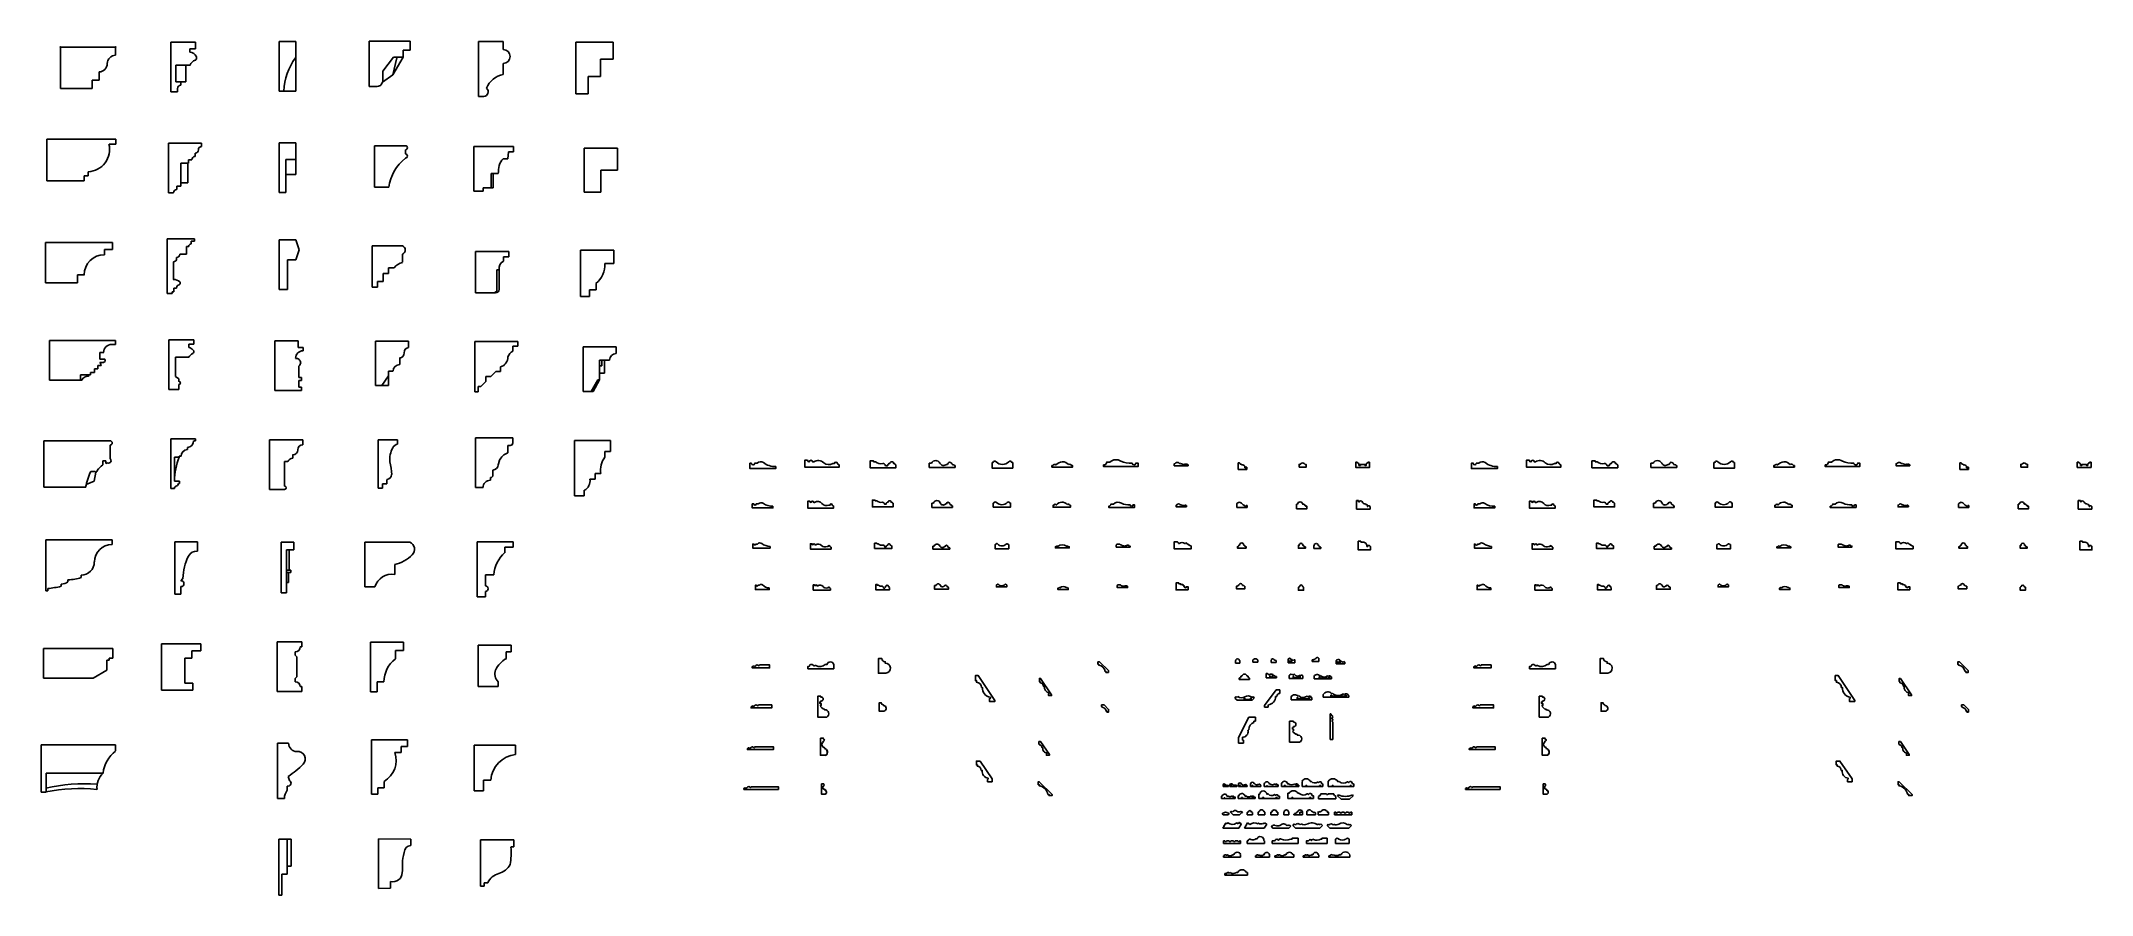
# Model space of a CAD drawing. Header units: millimetres. Extents: x 81099 to 92988, y 52605 to 57556.
import ezdxf

# ---------------------------------------------------------------- set-up
doc = ezdxf.new("R2010")
doc.units = ezdxf.units.MM
doc.header["$LTSCALE"] = 2000
doc.layers.get('0').update_dxf_attribs({"linetype": 'CONTINUOUS'})

msp = doc.modelspace()

# ---------------------------------------------------------------- linework, layer by layer
for p, q in [((81995, 57549), (81851, 57549)), ((81851, 57549), (81851, 57261)), ((81995, 57549), (81995, 57511)), ((82575, 57553), (82479, 57553)), ((82479, 57553), (82479, 57265)), ((82575, 57457), (82575, 57553)), ((83238, 57556), (83001, 57556)), ((83001, 57556), (83001, 57292)), ((83238, 57556), (83238, 57502)), ((83778, 57554), (83634, 57554)), ((83634, 57554), (83634, 57234)), ((83778, 57554), (83778, 57506)), ((84415, 57550), (84199, 57550)), ((84199, 57550), (84199, 57250)), ((84415, 57550), (84415, 57450)), ((81211, 57521), (81531, 57521)), ((81211, 57521), (81211, 57281)), ((81531, 57521), (81531, 57473)), ((81995, 57511), (81962, 57511)), ((81962, 57511), (81962, 57492)), ((82575, 57409), (82575, 57457)), ((83081, 57382), (83142, 57462)), ((83198, 57462), (83138, 57359)), ((83161, 57459), (83138, 57359)), ((83198, 57462), (83142, 57462)), ((83198, 57462), (83174, 57462)), ((83238, 57502), (83198, 57502)), ((83198, 57502), (83198, 57462)), ((83778, 57426), (83778, 57362)), ((84415, 57450), (84343, 57450)), ((84343, 57450), (84343, 57350)), ((81435, 57329), (81395, 57329)), ((81395, 57329), (81395, 57281)), ((81435, 57377), (81435, 57329)), ((81880, 57319), (81880, 57415)), ((81962, 57415), (81880, 57415)), ((81909, 57319), (81880, 57319)), ((81909, 57300), (81909, 57319)), ((81909, 57319), (81938, 57319)), ((81938, 57319), (81938, 57415)), ((82575, 57265), (82575, 57409)), ((83138, 57359), (83078, 57318)), ((83081, 57320), (83081, 57382)), ((84343, 57350), (84271, 57350)), ((84271, 57350), (84271, 57250)), ((81395, 57281), (81211, 57281)), ((81851, 57261), (81890, 57261)), ((81890, 57261), (81890, 57280)), ((82479, 57265), (82507, 57265)), ((82507, 57265), (82575, 57265)), ((83001, 57292), (83041, 57292)), ((83634, 57234), (83666, 57234)), ((84271, 57250), (84199, 57250)), ((81133, 56986), (81533, 56986)), ((81133, 56986), (81133, 56746)), ((81533, 56958), (81493, 56958)), ((81533, 56986), (81533, 56958)), ((82030, 56964), (81838, 56964)), ((81838, 56964), (81838, 56676)), ((82030, 56964), (82030, 56944)), ((82575, 56966), (82479, 56966)), ((82479, 56966), (82479, 56678)), ((82575, 56966), (82575, 56870)), ((81949, 56848), (81910, 56848)), ((81910, 56848), (81910, 56714)), ((81953, 56848), (81949, 56848)), ((81949, 56848), (81949, 56733)), ((81973, 56868), (81953, 56868)), ((81953, 56868), (81953, 56848)), ((81992, 56906), (81992, 56887)), ((82575, 56870), (82517, 56870)), ((82517, 56870), (82517, 56783)), ((82575, 56783), (82575, 56870)), ((83211, 56949), (83031, 56949)), ((83031, 56949), (83031, 56709)), ((83211, 56925), (83211, 56901)), ((83837, 56945), (83607, 56945)), ((83607, 56945), (83607, 56686)), ((83804, 56873), (83778, 56873)), ((83808, 56913), (83804, 56873)), ((83837, 56913), (83808, 56913)), ((83837, 56945), (83837, 56913)), ((84440, 56935), (84248, 56935)), ((84248, 56935), (84248, 56679)), ((84440, 56935), (84440, 56807)), ((81349, 56746), (81133, 56746)), ((81373, 56774), (81349, 56774)), ((81349, 56774), (81349, 56746)), ((81373, 56798), (81373, 56774)), ((81886, 56695), (81886, 56714)), ((81886, 56714), (81910, 56714)), ((81949, 56733), (81910, 56733)), ((82517, 56783), (82517, 56678)), ((82517, 56783), (82575, 56783)), ((83708, 56787), (83708, 56705)), ((83708, 56787), (83749, 56787)), ((83719, 56787), (83719, 56705)), ((84440, 56807), (84344, 56807)), ((84344, 56807), (84344, 56679)), ((81838, 56676), (81867, 56676)), ((82517, 56678), (82479, 56678)), ((83031, 56709), (83115, 56709)), ((83661, 56686), (83607, 56686)), ((83719, 56705), (83661, 56705)), ((83661, 56705), (83661, 56686)), ((84344, 56679), (84248, 56679)), ((81513, 56387), (81124, 56387)), ((81124, 56387), (81124, 56154)), ((81513, 56387), (81513, 56348)), ((81989, 56409), (81831, 56409)), ((81831, 56409), (81831, 56092)), ((81955, 56364), (81942, 56364)), ((81942, 56364), (81942, 56320)), ((81989, 56396), (81970, 56396)), ((81970, 56396), (81970, 56380)), ((81989, 56409), (81989, 56396)), ((82575, 56403), (82479, 56403)), ((82479, 56403), (82479, 56115)), ((82575, 56403), (82595, 56345)), ((83194, 56369), (83018, 56369)), ((83018, 56369), (83018, 56129)), ((81513, 56348), (81466, 56348)), ((81466, 56348), (81466, 56317)), ((81866, 56276), (81866, 56174)), ((81885, 56301), (81885, 56295)), ((81942, 56320), (81904, 56320)), ((82527, 56115), (82527, 56287)), ((82527, 56287), (82575, 56287)), ((82595, 56345), (82575, 56287)), ((83146, 56241), (83114, 56241)), ((83114, 56241), (83114, 56209)), ((83194, 56321), (83194, 56273)), ((83810, 56336), (83618, 56336)), ((83618, 56336), (83618, 56096)), ((83810, 56304), (83779, 56304)), ((83779, 56304), (83779, 56280)), ((83810, 56336), (83810, 56304)), ((84419, 56343), (84227, 56343)), ((84227, 56343), (84227, 56074)), ((84419, 56266), (84367, 56266)), ((84419, 56343), (84419, 56266)), ((81311, 56154), (81124, 56154)), ((81350, 56200), (81311, 56200)), ((81311, 56200), (81311, 56154)), ((81869, 56101), (81869, 56124)), ((81869, 56124), (81885, 56124)), ((83050, 56129), (83018, 56129)), ((83082, 56161), (83050, 56161)), ((83050, 56161), (83050, 56129)), ((83114, 56209), (83082, 56209)), ((83082, 56209), (83082, 56161)), ((83742, 56229), (83742, 56116)), ((83742, 56229), (83754, 56229)), ((83754, 56229), (83754, 56116)), ((84316, 56113), (84316, 56151)), ((81831, 56092), (81859, 56092)), ((81859, 56092), (81859, 56101)), ((81859, 56101), (81869, 56101)), ((82479, 56115), (82527, 56115)), ((83618, 56096), (83734, 56096)), ((84227, 56074), (84278, 56074)), ((84278, 56074), (84278, 56113)), ((84278, 56113), (84316, 56113)), ((81531, 55820), (81147, 55820)), ((81147, 55820), (81147, 55589)), ((81508, 55797), (81531, 55797)), ((81531, 55820), (81531, 55797)), ((81984, 55823), (81840, 55823)), ((81840, 55823), (81840, 55535)), ((81984, 55799), (81955, 55799)), ((81955, 55799), (81955, 55780)), ((81984, 55823), (81984, 55799)), ((82590, 55817), (82455, 55817)), ((82455, 55817), (82455, 55529)), ((82590, 55817), (82590, 55779)), ((82590, 55779), (82618, 55779)), ((82618, 55779), (82618, 55760)), ((83229, 55815), (83037, 55815)), ((83037, 55815), (83037, 55559)), ((83229, 55815), (83229, 55780)), ((83863, 55814), (83614, 55814)), ((83614, 55814), (83614, 55523)), ((83863, 55787), (83834, 55787)), ((83834, 55787), (83834, 55758)), ((83863, 55814), (83863, 55787)), ((84433, 55783), (84241, 55783)), ((84241, 55783), (84241, 55524)), ((84433, 55783), (84433, 55745)), ((81428, 55655), (81408, 55655)), ((81408, 55655), (81408, 55635)), ((81439, 55674), (81428, 55674)), ((81428, 55674), (81428, 55655)), ((81462, 55751), (81439, 55751)), ((81439, 55751), (81439, 55712)), ((81439, 55712), (81462, 55712)), ((81462, 55693), (81439, 55693)), ((81439, 55674), (81447, 55674)), ((81878, 55612), (81878, 55723)), ((81955, 55723), (81878, 55723)), ((82594, 55673), (82594, 55606)), ((83178, 55719), (83178, 55680)), ((83763, 55667), (83763, 55640)), ((84395, 55706), (84337, 55706)), ((84337, 55706), (84337, 55630)), ((84337, 55673), (84350, 55673)), ((84350, 55673), (84350, 55706)), ((84366, 55630), (84366, 55706)), ((81147, 55589), (81335, 55589)), ((81374, 55620), (81328, 55620)), ((81328, 55620), (81328, 55589)), ((81385, 55620), (81374, 55620)), ((81374, 55620), (81374, 55612)), ((81408, 55635), (81385, 55635)), ((81385, 55635), (81385, 55620)), ((81840, 55535), (81897, 55535)), ((81897, 55598), (81878, 55612)), ((81897, 55583), (81897, 55598)), ((81897, 55535), (81897, 55564)), ((82455, 55529), (82594, 55529)), ((82594, 55606), (82609, 55606)), ((82609, 55587), (82594, 55587)), ((82594, 55549), (82594, 55587)), ((82609, 55549), (82594, 55549)), ((82594, 55529), (82609, 55529)), ((82609, 55606), (82609, 55587)), ((82609, 55529), (82609, 55549)), ((83114, 55559), (83037, 55559)), ((83075, 55559), (83114, 55615)), ((83139, 55642), (83114, 55642)), ((83114, 55642), (83114, 55615)), ((83114, 55615), (83114, 55559)), ((83632, 55523), (83614, 55523)), ((83649, 55553), (83632, 55553)), ((83632, 55553), (83632, 55523)), ((83649, 55553), (83678, 55582)), ((83707, 55611), (83678, 55611)), ((83678, 55611), (83678, 55582)), ((83707, 55611), (83736, 55640)), ((83763, 55640), (83736, 55640)), ((84299, 55524), (84241, 55524)), ((84288, 55524), (84326, 55591)), ((84307, 55540), (84296, 55540)), ((84299, 55524), (84337, 55591)), ((84326, 55591), (84337, 55591)), ((84337, 55630), (84337, 55591)), ((84337, 55630), (84366, 55630)), ((81499, 55239), (81115, 55239)), ((81115, 55239), (81115, 54970)), ((81499, 55213), (81499, 55136)), ((81995, 55250), (81851, 55250)), ((81851, 55250), (81851, 54962)), ((81948, 55199), (81948, 55188)), ((81995, 55238), (81984, 55238)), ((81995, 55250), (81995, 55238)), ((82616, 55244), (82424, 55244)), ((82424, 55244), (82424, 54956)), ((82616, 55244), (82616, 55215)), ((83166, 55244), (83054, 55244)), ((83054, 55244), (83054, 54964)), ((83166, 55244), (83166, 55219)), ((83834, 55255), (83618, 55255)), ((83618, 55255), (83618, 54967)), ((83819, 55212), (83805, 55212)), ((83805, 55212), (83805, 55169)), ((83834, 55255), (83834, 55226)), ((84400, 55240), (84192, 55240)), ((84192, 55240), (84192, 54920)), ((84400, 55176), (84368, 55176)), ((84368, 55176), (84368, 55144)), ((84400, 55240), (84400, 55176)), ((81417, 55057), (81407, 55005)), ((81475, 55123), (81457, 55123)), ((81457, 55123), (81457, 55099)), ((81475, 55107), (81475, 55123)), ((81873, 55005), (81873, 55143)), ((81900, 55143), (81873, 55143)), ((81912, 55149), (81900, 55149)), ((81900, 55149), (81900, 55143)), ((82530, 55119), (82511, 55119)), ((82511, 55119), (82511, 54975)), ((82559, 55158), (82559, 55138)), ((83718, 55068), (83718, 55039)), ((83756, 55124), (83749, 55099)), ((84312, 55016), (84312, 55048)), ((84312, 55048), (84344, 55048)), ((86248, 55083), (86248, 55109)), ((86248, 55109), (86260, 55109)), ((86248, 55083), (86398, 55083)), ((86354, 55101), (86348, 55101)), ((86392, 55099), (86385, 55099)), ((86392, 55096), (86392, 55099)), ((86398, 55096), (86392, 55096)), ((86398, 55083), (86398, 55096)), ((88047, 55111), (88039, 55111)), ((88039, 55111), (88039, 55071)), ((88039, 55071), (88089, 55071)), ((88047, 55111), (88051, 55107)), ((88051, 55107), (88051, 55103)), ((88058, 55103), (88051, 55103)), ((88058, 55099), (88058, 55103)), ((88065, 55099), (88058, 55099)), ((88078, 55082), (88078, 55086)), ((88083, 55082), (88078, 55082)), ((88083, 55086), (88089, 55086)), ((88083, 55086), (88083, 55082)), ((88089, 55071), (88089, 55086)), ((90431, 55083), (90431, 55109)), ((90431, 55109), (90444, 55109)), ((90431, 55083), (90581, 55083)), ((90538, 55101), (90531, 55101)), ((90575, 55099), (90569, 55099)), ((90575, 55096), (90575, 55099)), ((90581, 55096), (90575, 55096)), ((90581, 55083), (90581, 55096)), ((92230, 55111), (92222, 55111)), ((92222, 55111), (92222, 55071)), ((92222, 55071), (92272, 55071)), ((92230, 55111), (92234, 55107)), ((92234, 55107), (92234, 55103)), ((92241, 55103), (92234, 55103)), ((92241, 55099), (92241, 55103)), ((92248, 55099), (92241, 55099)), ((92261, 55082), (92261, 55086)), ((92266, 55082), (92261, 55082)), ((92266, 55086), (92272, 55086)), ((92266, 55086), (92266, 55082)), ((92272, 55071), (92272, 55086)), ((81115, 54970), (81358, 54970)), ((81407, 55005), (81361, 54985)), ((81851, 54962), (81873, 54962)), ((81902, 55005), (81873, 55005)), ((81873, 54962), (81873, 54969)), ((81895, 54990), (81902, 54990)), ((81902, 54990), (81902, 55005)), ((82424, 54956), (82511, 54956)), ((83054, 54964), (83079, 54964)), ((83079, 54964), (83079, 54989)), ((83079, 54989), (83104, 54989)), ((83104, 54989), (83104, 55014)), ((83618, 54967), (83661, 54967)), ((83704, 55025), (83704, 55010)), ((84248, 54920), (84248, 54952)), ((84280, 55016), (84312, 55016)), ((84192, 54920), (84248, 54920)), ((86262, 54852), (86262, 54877)), ((86262, 54877), (86272, 54877)), ((86262, 54852), (86382, 54852)), ((86347, 54872), (86342, 54872)), ((86377, 54867), (86372, 54867)), ((86377, 54862), (86377, 54867)), ((86382, 54862), (86377, 54862)), ((86382, 54852), (86382, 54862)), ((88031, 54852), (88031, 54873)), ((88091, 54852), (88031, 54852)), ((88084, 54858), (88079, 54858)), ((88091, 54863), (88084, 54863)), ((88084, 54863), (88084, 54858)), ((88091, 54852), (88091, 54863)), ((88724, 54892), (88737, 54892)), ((88724, 54892), (88724, 54842)), ((88724, 54842), (88804, 54842)), ((88737, 54892), (88737, 54884)), ((88737, 54884), (88740, 54884)), ((88777, 54869), (88777, 54873)), ((88791, 54858), (88787, 54858)), ((88799, 54862), (88791, 54862)), ((88791, 54862), (88791, 54858)), ((88804, 54842), (88804, 54857)), ((90446, 54852), (90446, 54877)), ((90446, 54877), (90456, 54877)), ((90446, 54852), (90566, 54852)), ((90531, 54872), (90526, 54872)), ((90561, 54867), (90556, 54867)), ((90561, 54862), (90561, 54867)), ((90566, 54862), (90561, 54862)), ((90566, 54852), (90566, 54862)), ((92215, 54852), (92215, 54873)), ((92275, 54852), (92215, 54852)), ((92268, 54858), (92263, 54858)), ((92275, 54863), (92268, 54863)), ((92268, 54863), (92268, 54858)), ((92275, 54852), (92275, 54863)), ((92908, 54892), (92921, 54892)), ((92908, 54892), (92908, 54842)), ((92908, 54842), (92988, 54842)), ((92921, 54892), (92921, 54884)), ((92921, 54884), (92924, 54884)), ((92961, 54869), (92961, 54873)), ((92975, 54858), (92971, 54858)), ((92983, 54862), (92975, 54862)), ((92975, 54862), (92975, 54858)), ((92988, 54842), (92988, 54857)), ((81511, 54664), (81127, 54664)), ((81127, 54664), (81127, 54369)), ((81511, 54664), (81511, 54638)), ((82005, 54652), (81875, 54652)), ((81875, 54652), (81875, 54349)), ((82005, 54652), (82005, 54599)), ((82565, 54651), (82491, 54651)), ((82491, 54651), (82491, 54357)), ((82521, 54357), (82521, 54607)), ((82565, 54607), (82521, 54607)), ((82538, 54607), (82538, 54489)), ((82565, 54651), (82565, 54607)), ((83238, 54651), (82976, 54651)), ((82976, 54651), (82976, 54435)), ((83835, 54653), (83627, 54653)), ((83627, 54653), (83627, 54333)), ((83835, 54621), (83787, 54621)), ((83787, 54621), (83787, 54589)), ((83835, 54653), (83835, 54621)), ((86268, 54610), (86268, 54628)), ((86268, 54628), (86276, 54628)), ((86268, 54610), (86368, 54610)), ((86339, 54624), (86335, 54624)), ((86364, 54619), (86360, 54619)), ((86364, 54617), (86364, 54619)), ((86368, 54617), (86364, 54617)), ((86368, 54610), (86368, 54617)), ((88478, 54614), (88478, 54631)), ((88518, 54614), (88478, 54614)), ((88503, 54633), (88503, 54631)), ((88503, 54631), (88508, 54631)), ((88518, 54622), (88518, 54614)), ((90451, 54610), (90451, 54628)), ((90451, 54628), (90460, 54628)), ((90451, 54610), (90551, 54610)), ((90522, 54624), (90518, 54624)), ((90547, 54619), (90543, 54619)), ((90547, 54617), (90547, 54619)), ((90551, 54617), (90547, 54617)), ((90551, 54610), (90551, 54617)), ((81331, 54459), (81331, 54446)), ((82547, 54489), (82521, 54489)), ((82521, 54475), (82547, 54475)), ((82534, 54475), (82534, 54416)), ((82547, 54475), (82547, 54489)), ((83149, 54464), (83149, 54521)), ((83723, 54461), (83675, 54461)), ((83675, 54461), (83675, 54397)), ((81127, 54369), (81139, 54369)), ((81139, 54369), (81139, 54382)), ((81216, 54395), (81216, 54408)), ((81255, 54433), (81255, 54421)), ((81875, 54349), (81910, 54349)), ((81910, 54427), (81921, 54440)), ((81910, 54349), (81910, 54393)), ((82491, 54357), (82521, 54357)), ((82534, 54416), (82521, 54416)), ((82976, 54435), (82976, 54392)), ((82976, 54392), (83033, 54392)), ((83675, 54365), (83675, 54333)), ((87679, 54374), (87679, 54414)), ((87679, 54414), (87694, 54414)), ((87679, 54374), (87679, 54414)), ((87679, 54374), (87749, 54374)), ((87694, 54414), (87694, 54410)), ((87694, 54410), (87705, 54410)), ((87705, 54410), (87705, 54405)), ((87705, 54405), (87711, 54405)), ((87725, 54395), (87725, 54395)), ((87736, 54386), (87737, 54386)), ((87749, 54391), (87737, 54391)), ((87737, 54391), (87737, 54386)), ((87737, 54386), (87737, 54391)), ((87749, 54374), (87749, 54391)), ((91863, 54374), (91863, 54414)), ((91863, 54414), (91878, 54414)), ((91863, 54374), (91863, 54414)), ((91863, 54374), (91933, 54374)), ((91878, 54414), (91878, 54410)), ((91878, 54410), (91889, 54410)), ((91889, 54410), (91889, 54405)), ((91889, 54405), (91895, 54405)), ((91908, 54395), (91908, 54395)), ((91920, 54386), (91921, 54386)), ((91933, 54391), (91921, 54391)), ((91921, 54391), (91921, 54386)), ((91921, 54386), (91921, 54391)), ((91933, 54374), (91933, 54391)), ((83627, 54333), (83675, 54333)), ((81516, 54035), (81113, 54035)), ((81113, 54035), (81113, 53863)), ((81516, 53978), (81493, 53978)), ((81493, 53978), (81493, 53966)), ((81516, 54035), (81516, 53978)), ((82025, 54061), (81798, 54061)), ((81798, 54061), (81798, 53793)), ((81973, 53978), (81932, 53978)), ((81932, 53978), (81932, 53834)), ((82025, 54020), (81973, 54020)), ((81973, 54020), (81973, 53978)), ((82025, 54061), (82025, 54020)), ((82611, 54072), (82467, 54072)), ((82467, 54072), (82467, 53784)), ((82573, 54014), (82573, 53995)), ((82582, 53985), (82573, 53995)), ((82582, 53985), (82582, 53928)), ((82611, 54043), (82602, 54043)), ((82611, 54072), (82611, 54043)), ((83201, 54071), (83009, 54071)), ((83009, 54071), (83009, 53783)), ((83201, 54023), (83153, 54023)), ((83153, 54023), (83153, 53975)), ((83201, 54071), (83201, 54023)), ((83825, 54053), (83633, 54053)), ((83633, 54053), (83633, 53813)), ((83825, 54014), (83796, 54014)), ((83796, 54014), (83796, 53976)), ((83825, 54053), (83825, 54014)), ((88504, 53978), (88507, 53978)), ((88507, 53978), (88507, 53958)), ((81401, 53863), (81113, 53863)), ((81401, 53863), (81481, 53909)), ((81493, 53966), (81481, 53966)), ((81481, 53966), (81481, 53909)), ((82582, 53870), (82573, 53861)), ((82573, 53841), (82573, 53861)), ((82582, 53870), (82582, 53928)), ((88023, 53965), (88025, 53965)), ((88023, 53965), (88023, 53950)), ((88048, 53950), (88023, 53950)), ((88045, 53863), (88045, 53855)), ((88046, 53965), (88048, 53965)), ((88048, 53950), (88048, 53965)), ((88059, 53873), (88054, 53873)), ((88096, 53873), (88091, 53873)), ((88105, 53855), (88105, 53863)), ((88123, 53968), (88127, 53968)), ((88123, 53955), (88123, 53968)), ((88123, 53955), (88153, 53955)), ((88132, 53975), (88144, 53975)), ((88132, 53973), (88132, 53975)), ((88144, 53973), (88144, 53975)), ((88149, 53968), (88153, 53968)), ((88153, 53955), (88153, 53968)), ((88201, 53864), (88201, 53889)), ((88201, 53889), (88209, 53889)), ((88261, 53864), (88201, 53864)), ((88225, 53876), (88222, 53876)), ((88222, 53876), (88222, 53864)), ((88222, 53876), (88222, 53876)), ((88222, 53874), (88223, 53876)), ((88222, 53873), (88225, 53876)), ((88222, 53876), (88222, 53876)), ((88222, 53874), (88223, 53876)), ((88222, 53873), (88225, 53876)), ((88222, 53871), (88225, 53875)), ((88222, 53871), (88225, 53875)), ((88222, 53869), (88225, 53873)), ((88222, 53869), (88225, 53873)), ((88222, 53868), (88225, 53871)), ((88222, 53868), (88225, 53871)), ((88222, 53866), (88225, 53870)), ((88222, 53866), (88225, 53869)), ((88222, 53864), (88226, 53868)), ((88222, 53864), (88226, 53868)), ((88222, 53864), (88239, 53864)), ((88223, 53864), (88227, 53868)), ((88223, 53864), (88227, 53868)), ((88225, 53868), (88225, 53876)), ((88235, 53868), (88225, 53868)), ((88225, 53864), (88229, 53868)), ((88225, 53864), (88229, 53868)), ((88227, 53864), (88231, 53868)), ((88227, 53864), (88231, 53868)), ((88228, 53864), (88232, 53868)), ((88228, 53864), (88232, 53868)), ((88229, 53954), (88229, 53969)), ((88229, 53969), (88231, 53969)), ((88229, 53954), (88259, 53954)), ((88230, 53864), (88234, 53868)), ((88230, 53864), (88234, 53868)), ((88232, 53864), (88239, 53871)), ((88232, 53864), (88239, 53871)), ((88234, 53864), (88239, 53869)), ((88234, 53864), (88239, 53869)), ((88239, 53876), (88235, 53876)), ((88235, 53876), (88235, 53868)), ((88235, 53876), (88235, 53876)), ((88235, 53874), (88237, 53876)), ((88235, 53873), (88239, 53876)), ((88235, 53876), (88235, 53876)), ((88235, 53874), (88237, 53876)), ((88235, 53873), (88239, 53876)), ((88235, 53871), (88239, 53874)), ((88235, 53871), (88239, 53874)), ((88235, 53869), (88239, 53873)), ((88235, 53869), (88239, 53873)), ((88235, 53864), (88239, 53868)), ((88235, 53864), (88239, 53868)), ((88237, 53864), (88239, 53866)), ((88237, 53864), (88239, 53866)), ((88239, 53864), (88239, 53876)), ((88239, 53864), (88239, 53864)), ((88239, 53864), (88239, 53864)), ((88259, 53964), (88259, 53954)), ((88261, 53871), (88261, 53864)), ((88328, 53952), (88328, 53970)), ((88368, 53952), (88328, 53952)), ((88331, 53952), (88331, 53965)), ((88331, 53965), (88335, 53965)), ((88331, 53963), (88332, 53965)), ((88331, 53962), (88334, 53965)), ((88331, 53963), (88333, 53965)), ((88331, 53962), (88334, 53965)), ((88331, 53960), (88335, 53964)), ((88331, 53960), (88335, 53964)), ((88331, 53958), (88335, 53962)), ((88331, 53958), (88335, 53962)), ((88331, 53957), (88335, 53960)), ((88331, 53957), (88335, 53960)), ((88331, 53955), (88335, 53958)), ((88331, 53955), (88335, 53958)), ((88331, 53953), (88335, 53957)), ((88331, 53953), (88335, 53957)), ((88332, 53952), (88336, 53957)), ((88332, 53952), (88336, 53957)), ((88333, 53952), (88338, 53957)), ((88333, 53952), (88338, 53957)), ((88334, 53860), (88334, 53877)), ((88334, 53860), (88358, 53860)), ((88414, 53860), (88334, 53860)), ((88335, 53965), (88335, 53957)), ((88335, 53957), (88340, 53957)), ((88335, 53952), (88340, 53957)), ((88335, 53952), (88340, 53957)), ((88337, 53952), (88341, 53957)), ((88337, 53952), (88341, 53957)), ((88339, 53952), (88343, 53957)), ((88339, 53952), (88343, 53957)), ((88340, 53952), (88348, 53960)), ((88340, 53952), (88348, 53960)), ((88344, 53957), (88340, 53957)), ((88342, 53952), (88348, 53958)), ((88342, 53952), (88348, 53958)), ((88348, 53965), (88344, 53965)), ((88344, 53965), (88344, 53957)), ((88344, 53963), (88346, 53965)), ((88344, 53961), (88348, 53965)), ((88344, 53963), (88346, 53965)), ((88344, 53961), (88348, 53965)), ((88344, 53960), (88348, 53963)), ((88344, 53960), (88348, 53963)), ((88344, 53958), (88348, 53962)), ((88344, 53958), (88348, 53962)), ((88344, 53952), (88348, 53957)), ((88344, 53952), (88348, 53957)), ((88345, 53952), (88348, 53955)), ((88345, 53952), (88348, 53955)), ((88347, 53952), (88348, 53953)), ((88347, 53952), (88348, 53953)), ((88348, 53952), (88348, 53965)), ((88362, 53872), (88358, 53872)), ((88358, 53872), (88358, 53860)), ((88358, 53871), (88360, 53872)), ((88358, 53869), (88361, 53872)), ((88358, 53871), (88360, 53872)), ((88358, 53869), (88361, 53872)), ((88358, 53868), (88362, 53871)), ((88358, 53868), (88362, 53871)), ((88358, 53866), (88362, 53870)), ((88358, 53866), (88362, 53870)), ((88358, 53864), (88362, 53868)), ((88358, 53864), (88362, 53868)), ((88358, 53862), (88362, 53866)), ((88358, 53862), (88362, 53866)), ((88358, 53861), (88362, 53865)), ((88358, 53861), (88362, 53865)), ((88358, 53860), (88398, 53860)), ((88360, 53860), (88363, 53864)), ((88360, 53860), (88363, 53864)), ((88361, 53860), (88365, 53864)), ((88361, 53860), (88365, 53864)), ((88362, 53864), (88362, 53872)), ((88395, 53864), (88362, 53864)), ((88363, 53860), (88367, 53864)), ((88363, 53860), (88367, 53864)), ((88365, 53860), (88369, 53864)), ((88365, 53860), (88369, 53864)), ((88366, 53860), (88370, 53864)), ((88366, 53860), (88370, 53864)), ((88368, 53966), (88368, 53952)), ((88368, 53860), (88372, 53864)), ((88368, 53860), (88372, 53864)), ((88370, 53860), (88374, 53864)), ((88370, 53860), (88374, 53864)), ((88371, 53860), (88375, 53864)), ((88371, 53860), (88375, 53864)), ((88373, 53860), (88377, 53864)), ((88373, 53860), (88377, 53864)), ((88375, 53860), (88379, 53864)), ((88375, 53860), (88379, 53864)), ((88377, 53860), (88380, 53864)), ((88377, 53860), (88380, 53864)), ((88378, 53860), (88382, 53864)), ((88378, 53860), (88382, 53864)), ((88380, 53860), (88384, 53864)), ((88380, 53860), (88384, 53864)), ((88382, 53860), (88385, 53864)), ((88382, 53860), (88386, 53864)), ((88383, 53860), (88387, 53864)), ((88383, 53860), (88387, 53864)), ((88385, 53860), (88389, 53864)), ((88385, 53860), (88389, 53864)), ((88387, 53860), (88391, 53864)), ((88387, 53860), (88391, 53864)), ((88388, 53860), (88392, 53864)), ((88388, 53860), (88392, 53864)), ((88390, 53860), (88394, 53864)), ((88390, 53860), (88394, 53864)), ((88392, 53860), (88398, 53867)), ((88392, 53860), (88398, 53867)), ((88393, 53860), (88398, 53865)), ((88394, 53860), (88398, 53865)), ((88398, 53872), (88395, 53872)), ((88395, 53872), (88395, 53864)), ((88395, 53872), (88395, 53872)), ((88395, 53870), (88397, 53872)), ((88395, 53869), (88398, 53872)), ((88395, 53872), (88395, 53872)), ((88395, 53870), (88397, 53872)), ((88395, 53869), (88398, 53872)), ((88395, 53867), (88398, 53870)), ((88395, 53867), (88398, 53870)), ((88395, 53865), (88398, 53869)), ((88395, 53865), (88398, 53868)), ((88395, 53860), (88398, 53863)), ((88395, 53860), (88398, 53863)), ((88397, 53860), (88398, 53862)), ((88397, 53860), (88398, 53862)), ((88398, 53860), (88398, 53872)), ((88414, 53876), (88414, 53860)), ((88467, 53958), (88467, 53969)), ((88507, 53958), (88467, 53958)), ((88479, 53873), (88479, 53858)), ((88486, 53977), (88490, 53977)), ((88512, 53870), (88508, 53870)), ((88508, 53870), (88508, 53858)), ((88508, 53869), (88508, 53870)), ((88508, 53867), (88510, 53870)), ((88508, 53869), (88509, 53870)), ((88508, 53867), (88511, 53870)), ((88508, 53865), (88512, 53869)), ((88508, 53865), (88512, 53869)), ((88508, 53863), (88512, 53867)), ((88508, 53863), (88512, 53867)), ((88508, 53861), (88512, 53865)), ((88508, 53861), (88512, 53865)), ((88508, 53859), (88512, 53863)), ((88508, 53859), (88512, 53863)), ((88508, 53858), (88513, 53862)), ((88508, 53858), (88513, 53862)), ((88510, 53858), (88515, 53862)), ((88510, 53858), (88515, 53862)), ((88512, 53876), (88514, 53878)), ((88512, 53862), (88512, 53870)), ((88565, 53862), (88512, 53862)), ((88512, 53858), (88516, 53862)), ((88512, 53858), (88517, 53862)), ((88514, 53858), (88518, 53862)), ((88514, 53858), (88518, 53862)), ((88516, 53858), (88520, 53862)), ((88516, 53858), (88520, 53862)), ((88518, 53858), (88522, 53862)), ((88518, 53858), (88522, 53862)), ((88520, 53858), (88524, 53862)), ((88520, 53858), (88524, 53862)), ((88522, 53858), (88526, 53862)), ((88522, 53858), (88526, 53862)), ((88524, 53858), (88528, 53862)), ((88524, 53858), (88528, 53862)), ((88526, 53858), (88530, 53862)), ((88526, 53858), (88530, 53862)), ((88528, 53858), (88532, 53862)), ((88528, 53858), (88532, 53862)), ((88530, 53858), (88534, 53862)), ((88530, 53858), (88534, 53862)), ((88532, 53858), (88536, 53862)), ((88532, 53858), (88536, 53862)), ((88534, 53858), (88538, 53862)), ((88534, 53858), (88538, 53862)), ((88536, 53858), (88540, 53862)), ((88536, 53858), (88540, 53862)), ((88538, 53858), (88542, 53862)), ((88538, 53858), (88542, 53862)), ((88540, 53858), (88544, 53862)), ((88540, 53858), (88544, 53862)), ((88542, 53858), (88546, 53862)), ((88542, 53858), (88546, 53862)), ((88544, 53858), (88548, 53862)), ((88544, 53858), (88548, 53862)), ((88546, 53858), (88550, 53862)), ((88546, 53858), (88550, 53862)), ((88548, 53858), (88552, 53862)), ((88548, 53858), (88552, 53862)), ((88550, 53858), (88554, 53862)), ((88550, 53858), (88554, 53862)), ((88552, 53858), (88556, 53862)), ((88552, 53858), (88556, 53862)), ((88554, 53858), (88558, 53862)), ((88554, 53858), (88558, 53862)), ((88556, 53875), (88561, 53873)), ((88556, 53858), (88560, 53862)), ((88556, 53858), (88560, 53862)), ((88558, 53858), (88562, 53862)), ((88558, 53858), (88562, 53862)), ((88560, 53858), (88564, 53862)), ((88560, 53858), (88564, 53862)), ((88562, 53858), (88568, 53864)), ((88562, 53858), (88568, 53863)), ((88564, 53858), (88568, 53862)), ((88564, 53858), (88568, 53862)), ((88568, 53870), (88565, 53870)), ((88565, 53870), (88565, 53862)), ((88565, 53869), (88566, 53870)), ((88565, 53868), (88566, 53870)), ((88565, 53867), (88568, 53869)), ((88565, 53867), (88568, 53869)), ((88565, 53865), (88568, 53867)), ((88565, 53865), (88568, 53867)), ((88565, 53863), (88568, 53866)), ((88565, 53863), (88568, 53865)), ((88566, 53858), (88568, 53860)), ((88566, 53858), (88568, 53860)), ((88568, 53858), (88568, 53870)), ((88576, 53869), (88579, 53869)), ((88579, 53858), (88579, 53869)), ((88606, 53946), (88606, 53962)), ((88606, 53946), (88612, 53946)), ((88656, 53946), (88606, 53946)), ((88612, 53958), (88615, 53958)), ((88612, 53946), (88612, 53958)), ((88612, 53957), (88612, 53958)), ((88612, 53956), (88614, 53958)), ((88612, 53954), (88615, 53958)), ((88612, 53957), (88612, 53958)), ((88612, 53956), (88614, 53958)), ((88612, 53954), (88615, 53958)), ((88612, 53952), (88615, 53956)), ((88612, 53952), (88615, 53956)), ((88612, 53951), (88615, 53954)), ((88612, 53951), (88615, 53954)), ((88612, 53949), (88615, 53952)), ((88612, 53949), (88615, 53952)), ((88612, 53947), (88615, 53951)), ((88612, 53947), (88615, 53951)), ((88612, 53946), (88616, 53950)), ((88612, 53946), (88616, 53950)), ((88614, 53946), (88618, 53950)), ((88614, 53946), (88618, 53950)), ((88615, 53950), (88615, 53958)), ((88625, 53950), (88615, 53950)), ((88616, 53946), (88620, 53950)), ((88616, 53946), (88620, 53950)), ((88617, 53946), (88621, 53950)), ((88618, 53946), (88621, 53950)), ((88619, 53946), (88623, 53950)), ((88619, 53946), (88623, 53950)), ((88621, 53946), (88625, 53950)), ((88621, 53946), (88625, 53950)), ((88623, 53946), (88629, 53952)), ((88623, 53946), (88629, 53952)), ((88624, 53946), (88629, 53951)), ((88624, 53946), (88629, 53951)), ((88625, 53958), (88625, 53950)), ((88625, 53958), (88629, 53958)), ((88625, 53957), (88626, 53958)), ((88625, 53956), (88628, 53958)), ((88625, 53957), (88626, 53958)), ((88625, 53956), (88628, 53958)), ((88625, 53954), (88629, 53957)), ((88625, 53954), (88629, 53957)), ((88625, 53952), (88629, 53956)), ((88625, 53952), (88629, 53956)), ((88625, 53950), (88629, 53954)), ((88625, 53950), (88629, 53954)), ((88626, 53946), (88629, 53949)), ((88626, 53946), (88629, 53949)), ((88628, 53946), (88629, 53947)), ((88628, 53946), (88629, 53947)), ((88629, 53946), (88629, 53958)), ((88656, 53946), (88629, 53946)), ((88631, 53963), (88634, 53963)), ((88656, 53955), (88656, 53946)), ((81978, 53793), (81798, 53793)), ((81932, 53834), (81978, 53834)), ((81978, 53834), (81978, 53793)), ((82611, 53784), (82467, 53784)), ((82611, 53813), (82602, 53813)), ((82611, 53784), (82611, 53813)), ((83009, 53783), (83047, 53783)), ((83047, 53783), (83047, 53840)), ((83047, 53840), (83086, 53840)), ((83748, 53813), (83633, 53813)), ((83748, 53842), (83748, 53813)), ((88019, 53747), (88027, 53755)), ((88032, 53734), (88019, 53747)), ((88027, 53755), (88031, 53750)), ((88031, 53750), (88036, 53755)), ((88045, 53855), (88105, 53855)), ((88078, 53747), (88074, 53747)), ((88074, 53747), (88074, 53734)), ((88074, 53747), (88075, 53747)), ((88074, 53745), (88077, 53747)), ((88074, 53747), (88075, 53747)), ((88074, 53745), (88077, 53747)), ((88074, 53743), (88078, 53746)), ((88074, 53743), (88078, 53746)), ((88074, 53741), (88078, 53744)), ((88074, 53741), (88078, 53744)), ((88074, 53739), (88078, 53742)), ((88074, 53739), (88078, 53742)), ((88074, 53737), (88078, 53740)), ((88074, 53737), (88078, 53740)), ((88078, 53739), (88078, 53747)), ((88106, 53734), (88114, 53743)), ((88106, 53734), (88114, 53743)), ((88108, 53734), (88114, 53741)), ((88108, 53734), (88114, 53741)), ((88114, 53747), (88110, 53747)), ((88110, 53747), (88110, 53739)), ((88110, 53747), (88110, 53747)), ((88110, 53745), (88112, 53747)), ((88110, 53743), (88114, 53747)), ((88110, 53747), (88110, 53747)), ((88110, 53745), (88112, 53747)), ((88110, 53743), (88114, 53747)), ((88110, 53741), (88114, 53745)), ((88110, 53741), (88114, 53745)), ((88114, 53734), (88114, 53747)), ((88119, 53749), (88125, 53755)), ((88132, 53747), (88119, 53734)), ((88125, 53755), (88132, 53747)), ((88191, 53704), (88258, 53794)), ((88255, 53756), (88263, 53756)), ((88258, 53794), (88281, 53794)), ((88263, 53756), (88263, 53756)), ((88281, 53794), (88281, 53774)), ((88346, 53755), (88346, 53737)), ((88385, 53751), (88380, 53751)), ((88380, 53751), (88380, 53737)), ((88380, 53750), (88381, 53751)), ((88380, 53748), (88384, 53751)), ((88380, 53750), (88381, 53751)), ((88380, 53748), (88384, 53751)), ((88380, 53745), (88385, 53750)), ((88380, 53745), (88385, 53750)), ((88380, 53743), (88385, 53748)), ((88380, 53743), (88385, 53748)), ((88380, 53741), (88385, 53745)), ((88380, 53740), (88385, 53745)), ((88380, 53738), (88385, 53743)), ((88380, 53738), (88385, 53743)), ((88381, 53737), (88386, 53742)), ((88381, 53737), (88386, 53742)), ((88384, 53737), (88389, 53742)), ((88384, 53737), (88389, 53742)), ((88385, 53742), (88385, 53751)), ((88449, 53742), (88385, 53742)), ((88386, 53758), (88389, 53761)), ((88386, 53737), (88391, 53742)), ((88386, 53737), (88391, 53742)), ((88388, 53737), (88393, 53742)), ((88388, 53737), (88393, 53742)), ((88391, 53737), (88396, 53742)), ((88391, 53737), (88396, 53742)), ((88393, 53737), (88398, 53742)), ((88393, 53737), (88398, 53742)), ((88395, 53737), (88400, 53742)), ((88395, 53737), (88400, 53742)), ((88398, 53737), (88403, 53742)), ((88398, 53737), (88403, 53742)), ((88400, 53737), (88405, 53742)), ((88400, 53737), (88405, 53742)), ((88403, 53737), (88408, 53742)), ((88403, 53737), (88408, 53742)), ((88405, 53737), (88410, 53742)), ((88405, 53737), (88410, 53742)), ((88407, 53737), (88412, 53742)), ((88407, 53737), (88412, 53742)), ((88410, 53737), (88415, 53742)), ((88410, 53737), (88415, 53742)), ((88412, 53737), (88417, 53742)), ((88412, 53737), (88417, 53742)), ((88414, 53737), (88419, 53742)), ((88414, 53737), (88419, 53742)), ((88417, 53737), (88422, 53742)), ((88417, 53737), (88422, 53742)), ((88419, 53737), (88424, 53742)), ((88419, 53737), (88424, 53742)), ((88422, 53737), (88427, 53742)), ((88422, 53737), (88427, 53742)), ((88424, 53737), (88429, 53742)), ((88424, 53737), (88429, 53742)), ((88426, 53737), (88431, 53742)), ((88426, 53737), (88431, 53742)), ((88429, 53737), (88434, 53742)), ((88429, 53737), (88434, 53742)), ((88431, 53737), (88436, 53742)), ((88431, 53737), (88436, 53742)), ((88433, 53737), (88438, 53742)), ((88433, 53737), (88438, 53742)), ((88436, 53737), (88441, 53742)), ((88436, 53737), (88441, 53742)), ((88438, 53737), (88443, 53742)), ((88438, 53737), (88443, 53742)), ((88439, 53758), (88444, 53754)), ((88441, 53737), (88446, 53742)), ((88441, 53737), (88446, 53742)), ((88443, 53737), (88448, 53742)), ((88443, 53737), (88448, 53742)), ((88445, 53737), (88452, 53744)), ((88445, 53737), (88452, 53744)), ((88448, 53737), (88452, 53741)), ((88448, 53737), (88452, 53741)), ((88452, 53751), (88449, 53751)), ((88449, 53751), (88449, 53742)), ((88449, 53750), (88450, 53751)), ((88449, 53747), (88452, 53751)), ((88449, 53750), (88450, 53751)), ((88449, 53747), (88452, 53751)), ((88449, 53745), (88452, 53748)), ((88449, 53745), (88452, 53748)), ((88449, 53742), (88452, 53746)), ((88449, 53742), (88452, 53746)), ((88452, 53737), (88452, 53751)), ((88462, 53750), (88466, 53750)), ((88466, 53737), (88466, 53750)), ((88479, 53858), (88579, 53858)), ((88531, 53768), (88531, 53753)), ((88531, 53753), (88681, 53753)), ((88579, 53858), (88568, 53858)), ((88581, 53763), (88575, 53763)), ((88575, 53763), (88575, 53753)), ((88575, 53761), (88576, 53763)), ((88575, 53760), (88578, 53763)), ((88575, 53758), (88580, 53763)), ((88575, 53761), (88577, 53763)), ((88575, 53760), (88578, 53763)), ((88575, 53758), (88580, 53763)), ((88575, 53756), (88581, 53762)), ((88575, 53756), (88581, 53762)), ((88575, 53754), (88581, 53760)), ((88575, 53754), (88581, 53760)), ((88575, 53753), (88581, 53759)), ((88575, 53753), (88581, 53759)), ((88577, 53753), (88581, 53757)), ((88577, 53753), (88581, 53757)), ((88578, 53753), (88583, 53757)), ((88578, 53753), (88583, 53757)), ((88580, 53753), (88584, 53757)), ((88580, 53753), (88584, 53757)), ((88581, 53757), (88581, 53763)), ((88661, 53757), (88581, 53757)), ((88582, 53772), (88585, 53776)), ((88582, 53753), (88586, 53757)), ((88582, 53753), (88586, 53757)), ((88583, 53753), (88588, 53757)), ((88583, 53753), (88588, 53757)), ((88585, 53753), (88589, 53757)), ((88585, 53753), (88589, 53757)), ((88587, 53753), (88591, 53757)), ((88587, 53753), (88591, 53757)), ((88588, 53753), (88593, 53757)), ((88589, 53753), (88593, 53757)), ((88590, 53753), (88594, 53757)), ((88590, 53753), (88594, 53757)), ((88592, 53753), (88596, 53757)), ((88592, 53753), (88596, 53757)), ((88594, 53753), (88598, 53757)), ((88594, 53753), (88598, 53757)), ((88595, 53753), (88600, 53757)), ((88595, 53753), (88600, 53757)), ((88597, 53753), (88601, 53757)), ((88597, 53753), (88601, 53757)), ((88599, 53753), (88603, 53757)), ((88599, 53753), (88603, 53757)), ((88600, 53753), (88605, 53757)), ((88600, 53753), (88605, 53757)), ((88602, 53753), (88606, 53757)), ((88602, 53753), (88606, 53757)), ((88604, 53753), (88608, 53757)), ((88604, 53753), (88608, 53757)), ((88605, 53753), (88610, 53757)), ((88605, 53753), (88610, 53757)), ((88607, 53753), (88611, 53757)), ((88607, 53753), (88611, 53757)), ((88609, 53753), (88613, 53757)), ((88609, 53753), (88613, 53757)), ((88611, 53753), (88615, 53757)), ((88611, 53753), (88615, 53757)), ((88612, 53753), (88617, 53757)), ((88612, 53753), (88617, 53757)), ((88614, 53753), (88618, 53757)), ((88614, 53753), (88618, 53757)), ((88616, 53753), (88620, 53757)), ((88616, 53753), (88620, 53757)), ((88617, 53753), (88622, 53757)), ((88617, 53753), (88622, 53757)), ((88619, 53753), (88623, 53757)), ((88619, 53753), (88623, 53757)), ((88621, 53753), (88625, 53757)), ((88621, 53753), (88625, 53757)), ((88622, 53753), (88627, 53757)), ((88622, 53753), (88627, 53757)), ((88624, 53753), (88628, 53757)), ((88624, 53753), (88628, 53757)), ((88626, 53753), (88630, 53757)), ((88626, 53753), (88630, 53757)), ((88628, 53753), (88632, 53757)), ((88628, 53753), (88632, 53757)), ((88629, 53753), (88633, 53757)), ((88629, 53753), (88634, 53757)), ((88631, 53753), (88635, 53757)), ((88631, 53753), (88635, 53757)), ((88633, 53753), (88637, 53757)), ((88633, 53753), (88637, 53757)), ((88634, 53753), (88639, 53757)), ((88634, 53753), (88639, 53757)), ((88636, 53753), (88640, 53757)), ((88636, 53753), (88640, 53757)), ((88638, 53753), (88642, 53757)), ((88638, 53753), (88642, 53757)), ((88639, 53753), (88644, 53757)), ((88639, 53753), (88644, 53757)), ((88641, 53753), (88645, 53757)), ((88641, 53753), (88645, 53757)), ((88643, 53753), (88647, 53757)), ((88643, 53753), (88647, 53757)), ((88644, 53753), (88649, 53757)), ((88645, 53753), (88649, 53757)), ((88646, 53753), (88650, 53757)), ((88646, 53753), (88650, 53757)), ((88648, 53771), (88655, 53767)), ((88648, 53753), (88652, 53757)), ((88648, 53753), (88652, 53757)), ((88650, 53753), (88654, 53757)), ((88650, 53753), (88654, 53757)), ((88651, 53753), (88656, 53757)), ((88651, 53753), (88656, 53757)), ((88653, 53753), (88657, 53757)), ((88653, 53753), (88657, 53757)), ((88655, 53753), (88659, 53757)), ((88655, 53753), (88659, 53757)), ((88656, 53753), (88665, 53761)), ((88656, 53753), (88665, 53761)), ((88658, 53753), (88665, 53760)), ((88658, 53753), (88665, 53760)), ((88660, 53753), (88665, 53758)), ((88660, 53753), (88665, 53758)), ((88665, 53763), (88661, 53763)), ((88661, 53763), (88661, 53757)), ((88661, 53762), (88661, 53763)), ((88661, 53760), (88663, 53763)), ((88661, 53759), (88665, 53763)), ((88661, 53762), (88661, 53763)), ((88661, 53760), (88663, 53763)), ((88661, 53759), (88665, 53763)), ((88661, 53753), (88665, 53756)), ((88661, 53753), (88665, 53756)), ((88663, 53753), (88665, 53755)), ((88663, 53753), (88665, 53755)), ((88665, 53753), (88665, 53763)), ((88681, 53753), (88665, 53753)), ((88665, 53753), (88665, 53753)), ((88665, 53753), (88665, 53753)), ((88677, 53761), (88681, 53761)), ((88681, 53753), (88681, 53761)), ((88119, 53734), (88032, 53734)), ((88101, 53636), (88040, 53519)), ((88074, 53735), (88078, 53739)), ((88074, 53735), (88078, 53739)), ((88076, 53734), (88080, 53739)), ((88076, 53734), (88080, 53739)), ((88110, 53739), (88078, 53739)), ((88078, 53734), (88082, 53739)), ((88078, 53734), (88082, 53739)), ((88080, 53734), (88084, 53739)), ((88080, 53734), (88084, 53739)), ((88082, 53734), (88086, 53739)), ((88082, 53734), (88086, 53739)), ((88084, 53734), (88088, 53739)), ((88084, 53734), (88088, 53739)), ((88086, 53734), (88090, 53739)), ((88086, 53734), (88090, 53739)), ((88088, 53734), (88092, 53739)), ((88088, 53734), (88092, 53739)), ((88090, 53734), (88094, 53739)), ((88090, 53734), (88094, 53739)), ((88092, 53734), (88096, 53739)), ((88092, 53734), (88096, 53739)), ((88094, 53734), (88098, 53739)), ((88094, 53734), (88098, 53739)), ((88096, 53734), (88100, 53739)), ((88096, 53734), (88100, 53739)), ((88098, 53734), (88102, 53739)), ((88098, 53734), (88102, 53739)), ((88100, 53734), (88104, 53739)), ((88100, 53734), (88104, 53739)), ((88140, 53636), (88101, 53636)), ((88101, 53636), (88140, 53636)), ((88140, 53636), (88101, 53636)), ((88102, 53734), (88106, 53739)), ((88102, 53734), (88106, 53739)), ((88104, 53734), (88108, 53739)), ((88104, 53734), (88108, 53739)), ((88110, 53734), (88114, 53739)), ((88110, 53734), (88114, 53739)), ((88112, 53734), (88114, 53737)), ((88112, 53734), (88114, 53737)), ((88114, 53734), (88114, 53735)), ((88114, 53734), (88114, 53735)), ((88119, 53734), (88114, 53734)), ((88140, 53612), (88140, 53636)), ((88191, 53694), (88191, 53704)), ((88213, 53694), (88191, 53694)), ((88213, 53694), (88191, 53694)), ((88213, 53707), (88213, 53694)), ((88213, 53694), (88213, 53707)), ((88346, 53737), (88466, 53737)), ((88450, 53737), (88452, 53739)), ((88450, 53737), (88452, 53739)), ((88466, 53737), (88452, 53737)), ((88575, 53656), (88571, 53656)), ((88571, 53656), (88571, 53506)), ((88582, 53648), (88582, 53645)), ((88582, 53645), (88582, 53643)), ((88582, 53633), (88582, 53627)), ((83223, 53504), (83014, 53504)), ((83014, 53504), (83014, 53190)), ((83223, 53504), (83223, 53467)), ((85633, 53515), (85617, 53515)), ((85633, 53510), (85633, 53515)), ((88040, 53519), (88040, 53486)), ((88070, 53521), (88064, 53521)), ((88064, 53521), (88064, 53504)), ((88064, 53503), (88064, 53521)), ((88070, 53503), (88064, 53503)), ((88070, 53486), (88070, 53503)), ((88070, 53503), (88070, 53486)), ((88101, 53563), (88096, 53563)), ((88130, 53605), (88130, 53612)), ((88130, 53612), (88140, 53612)), ((88338, 53612), (88337, 53612)), ((88337, 53612), (88337, 53492)), ((88360, 53612), (88338, 53612)), ((88353, 53567), (88353, 53577)), ((88353, 53577), (88360, 53577)), ((88360, 53567), (88353, 53567)), ((88355, 53557), (88360, 53557)), ((88360, 53607), (88360, 53612)), ((88362, 53607), (88360, 53607)), ((88360, 53577), (88360, 53582)), ((88360, 53582), (88362, 53582)), ((88360, 53567), (88360, 53557)), ((88381, 53532), (88381, 53537)), ((88587, 53506), (88571, 53506)), ((88587, 53506), (88587, 53610)), ((89817, 53515), (89801, 53515)), ((89817, 53510), (89817, 53515)), ((81531, 53476), (81099, 53476)), ((81099, 53476), (81099, 53202)), ((81531, 53476), (81531, 53440)), ((82534, 53485), (82470, 53485)), ((82470, 53485), (82470, 53165)), ((82470, 53485), (82534, 53485)), ((83187, 53431), (83150, 53431)), ((83223, 53467), (83187, 53467)), ((83187, 53467), (83187, 53431)), ((83850, 53474), (83610, 53474)), ((83610, 53474), (83610, 53210)), ((83850, 53474), (83850, 53420)), ((85625, 53483), (85628, 53483)), ((85633, 53492), (85633, 53497)), ((85641, 53455), (85641, 53460)), ((88040, 53486), (88070, 53486)), ((88337, 53492), (88397, 53492)), ((89809, 53483), (89811, 53483)), ((89817, 53492), (89817, 53497)), ((89824, 53455), (89824, 53460)), ((81128, 53202), (81128, 53312)), ((81459, 53312), (81128, 53312)), ((83664, 53210), (83664, 53270)), ((83664, 53270), (83706, 53270)), ((88410, 53264), (88410, 53249)), ((88455, 53264), (88462, 53264)), ((88455, 53264), (88462, 53264)), ((88460, 53264), (88462, 53264)), ((81099, 53202), (81128, 53202)), ((82470, 53165), (82510, 53165)), ((82526, 53213), (82526, 53237)), ((83014, 53190), (83051, 53190)), ((83051, 53190), (83051, 53227)), ((83051, 53227), (83088, 53227)), ((83088, 53227), (83088, 53264)), ((83610, 53210), (83664, 53210)), ((85630, 53230), (85631, 53230)), ((85635, 53247), (85635, 53250)), ((85635, 53236), (85635, 53239)), ((87942, 53178), (87942, 53164)), ((87942, 53164), (88022, 53164)), ((87945, 53179), (87943, 53179)), ((87952, 53244), (87952, 53234)), ((87952, 53240), (87952, 53240)), ((87982, 53234), (87952, 53234)), ((87961, 53240), (87955, 53240)), ((87961, 53240), (87955, 53240)), ((87955, 53240), (87955, 53234)), ((87957, 53168), (87962, 53168)), ((87957, 53168), (87957, 53164)), ((87961, 53240), (87961, 53234)), ((87962, 53168), (87962, 53164)), ((87965, 53244), (87966, 53244)), ((87977, 53240), (87975, 53241)), ((87975, 53179), (87980, 53179)), ((87982, 53239), (87982, 53234)), ((87990, 53244), (87990, 53234)), ((87990, 53240), (87990, 53240)), ((88030, 53234), (87990, 53234)), ((88001, 53240), (87995, 53240)), ((88001, 53240), (87995, 53240)), ((87995, 53240), (87995, 53234)), ((88001, 53240), (88001, 53234)), ((88005, 53176), (88002, 53178)), ((88007, 53244), (88009, 53244)), ((88008, 53168), (88013, 53168)), ((88008, 53168), (88008, 53164)), ((88013, 53168), (88013, 53164)), ((88021, 53173), (88018, 53173)), ((88024, 53241), (88022, 53242)), ((88024, 53241), (88022, 53242)), ((88022, 53172), (88022, 53164)), ((88030, 53239), (88030, 53234)), ((88038, 53178), (88038, 53164)), ((88038, 53164), (88138, 53164)), ((88042, 53179), (88039, 53179)), ((88040, 53247), (88040, 53234)), ((88040, 53240), (88040, 53240)), ((88090, 53234), (88040, 53234)), ((88052, 53240), (88046, 53240)), ((88052, 53240), (88046, 53240)), ((88046, 53240), (88046, 53234)), ((88052, 53240), (88052, 53234)), ((88057, 53170), (88063, 53170)), ((88057, 53170), (88057, 53164)), ((88060, 53247), (88061, 53247)), ((88061, 53247), (88060, 53247)), ((88063, 53170), (88063, 53164)), ((88079, 53243), (88077, 53244)), ((88080, 53179), (88086, 53179)), ((88089, 53240), (88088, 53240)), ((88090, 53240), (88090, 53234)), ((88110, 53249), (88110, 53234)), ((88110, 53240), (88110, 53240)), ((88170, 53234), (88110, 53234)), ((88117, 53176), (88113, 53178)), ((88124, 53240), (88118, 53240)), ((88118, 53240), (88118, 53234)), ((88121, 53170), (88127, 53170)), ((88121, 53170), (88121, 53164)), ((88124, 53240), (88124, 53234)), ((88127, 53170), (88127, 53164)), ((88134, 53249), (88135, 53249)), ((88135, 53249), (88134, 53249)), ((88137, 53172), (88134, 53172)), ((88137, 53172), (88135, 53172)), ((88138, 53171), (88138, 53164)), ((88157, 53245), (88154, 53246)), ((88158, 53188), (88158, 53164)), ((88158, 53164), (88158, 53188)), ((88158, 53164), (88278, 53164)), ((88159, 53189), (88162, 53189)), ((88169, 53241), (88168, 53241)), ((88170, 53240), (88170, 53234)), ((88180, 53171), (88188, 53171)), ((88180, 53171), (88180, 53164)), ((88188, 53171), (88188, 53164)), ((88190, 53249), (88190, 53234)), ((88190, 53234), (88270, 53234)), ((88203, 53238), (88208, 53238)), ((88203, 53238), (88203, 53234)), ((88206, 53190), (88211, 53192)), ((88208, 53238), (88208, 53234)), ((88225, 53249), (88220, 53249)), ((88253, 53183), (88249, 53187)), ((88252, 53246), (88251, 53248)), ((88256, 53238), (88261, 53238)), ((88256, 53238), (88256, 53234)), ((88257, 53171), (88264, 53171)), ((88257, 53171), (88257, 53164)), ((88261, 53238), (88261, 53234)), ((88264, 53171), (88264, 53164)), ((88270, 53243), (88267, 53243)), ((88270, 53243), (88267, 53243)), ((88270, 53243), (88270, 53234)), ((88272, 53179), (88278, 53179)), ((88278, 53179), (88278, 53164)), ((88290, 53249), (88290, 53234)), ((88290, 53234), (88390, 53234)), ((88306, 53240), (88312, 53240)), ((88306, 53240), (88306, 53234)), ((88312, 53240), (88312, 53234)), ((88326, 53195), (88326, 53180)), ((88326, 53195), (88332, 53195)), ((88326, 53180), (88326, 53165)), ((88476, 53165), (88326, 53165)), ((88331, 53249), (88327, 53249)), ((88349, 53171), (88355, 53171)), ((88349, 53171), (88349, 53165)), ((88355, 53171), (88355, 53165)), ((88368, 53246), (88365, 53248)), ((88373, 53240), (88379, 53240)), ((88373, 53240), (88373, 53234)), ((88379, 53240), (88379, 53234)), ((88390, 53242), (88385, 53242)), ((88391, 53195), (88386, 53195)), ((88386, 53195), (88389, 53195)), ((88390, 53242), (88387, 53242)), ((88390, 53242), (88390, 53234)), ((88410, 53234), (88410, 53249)), ((88530, 53234), (88410, 53234)), ((88530, 53234), (88410, 53234)), ((88530, 53234), (88410, 53234)), ((88430, 53240), (88436, 53240)), ((88430, 53240), (88430, 53234)), ((88436, 53240), (88436, 53234)), ((88441, 53192), (88444, 53189)), ((88453, 53171), (88459, 53171)), ((88453, 53171), (88453, 53165)), ((88459, 53171), (88459, 53165)), ((88466, 53185), (88466, 53185)), ((88474, 53180), (88471, 53180)), ((88474, 53180), (88471, 53180)), ((88476, 53178), (88476, 53165)), ((88502, 53260), (88504, 53258)), ((88505, 53177), (88505, 53162)), ((88505, 53162), (88605, 53162)), ((88511, 53240), (88517, 53240)), ((88511, 53240), (88511, 53234)), ((88517, 53240), (88517, 53234)), ((88550, 53192), (88517, 53192)), ((88522, 53255), (88522, 53254)), ((88528, 53249), (88527, 53249)), ((88530, 53247), (88530, 53234)), ((88560, 53264), (88560, 53249)), ((88560, 53249), (88560, 53234)), ((88710, 53234), (88560, 53234)), ((88593, 53192), (88560, 53192)), ((88583, 53240), (88589, 53240)), ((88583, 53240), (88583, 53234)), ((88589, 53240), (88589, 53234)), ((88605, 53162), (88605, 53177)), ((88623, 53264), (88615, 53264)), ((88615, 53181), (88619, 53186)), ((88615, 53181), (88636, 53160)), ((88623, 53264), (88623, 53264)), ((88636, 53160), (88684, 53160)), ((88675, 53261), (88678, 53258)), ((88705, 53181), (88684, 53160)), ((88687, 53240), (88693, 53240)), ((88687, 53240), (88687, 53234)), ((88693, 53240), (88693, 53234)), ((88700, 53254), (88700, 53254)), ((88705, 53181), (88701, 53186)), ((88708, 53249), (88705, 53249)), ((88708, 53249), (88705, 53249)), ((88710, 53247), (88710, 53234)), ((89814, 53230), (89815, 53230)), ((89818, 53247), (89818, 53250)), ((89818, 53236), (89818, 53239)), ((87950, 53082), (87945, 53077)), ((87952, 53070), (87945, 53077)), ((87950, 53082), (87953, 53079)), ((87952, 53070), (87980, 53070)), ((87982, 53082), (87979, 53079)), ((87980, 53070), (87987, 53077)), ((87982, 53082), (87987, 53077)), ((87993, 53087), (87997, 53090)), ((87993, 53087), (88010, 53070)), ((87997, 53090), (88000, 53087)), ((88000, 53087), (88004, 53090)), ((88000, 53080), (88010, 53070)), ((88004, 53090), (88007, 53087)), ((88010, 53070), (88047, 53070)), ((88064, 53087), (88047, 53070)), ((88057, 53087), (88053, 53090)), ((88061, 53090), (88057, 53087)), ((88064, 53087), (88057, 53080)), ((88061, 53090), (88064, 53087)), ((88091, 53070), (88091, 53084)), ((88121, 53070), (88091, 53070)), ((88096, 53086), (88094, 53086)), ((88115, 53086), (88117, 53086)), ((88121, 53084), (88121, 53070)), ((88154, 53070), (88154, 53085)), ((88154, 53070), (88194, 53070)), ((88162, 53090), (88159, 53090)), ((88187, 53090), (88189, 53090)), ((88194, 53085), (88194, 53070)), ((88233, 53085), (88228, 53085)), ((88228, 53085), (88228, 53070)), ((88232, 53085), (88231, 53085)), ((88263, 53085), (88268, 53085)), ((88268, 53085), (88268, 53070)), ((88303, 53085), (88305, 53085)), ((88303, 53085), (88303, 53070)), ((88303, 53070), (88333, 53070)), ((88331, 53085), (88333, 53085)), ((88333, 53085), (88333, 53070)), ((88362, 53070), (88362, 53073)), ((88362, 53070), (88412, 53070)), ((88362, 53070), (88412, 53070)), ((88363, 53074), (88365, 53074)), ((88366, 53075), (88366, 53077)), ((88381, 53085), (88379, 53085)), ((88412, 53085), (88397, 53085)), ((88397, 53085), (88397, 53070)), ((88412, 53085), (88412, 53070)), ((88437, 53070), (88437, 53090)), ((88438, 53091), (88439, 53091)), ((88502, 53085), (88505, 53089)), ((88505, 53088), (88502, 53085)), ((88502, 53070), (88502, 53085)), ((88502, 53070), (88562, 53070)), ((88555, 53091), (88552, 53091)), ((88556, 53086), (88556, 53090)), ((88561, 53085), (88557, 53085)), ((88562, 53070), (88562, 53084)), ((88597, 53085), (88597, 53070)), ((88597, 53085), (88604, 53085)), ((88597, 53070), (88697, 53070)), ((88614, 53085), (88629, 53085)), ((88639, 53085), (88654, 53085)), ((88664, 53085), (88679, 53085)), ((88689, 53085), (88697, 53085)), ((88697, 53085), (88697, 53070)), ((82549, 52929), (82477, 52929)), ((82477, 52929), (82477, 52605)), ((82525, 52773), (82525, 52929)), ((82549, 52929), (82549, 52773)), ((83242, 52929), (83055, 52930)), ((83055, 52930), (83055, 52642)), ((83242, 52929), (83242, 52893)), ((83840, 52925), (83647, 52925)), ((83647, 52925), (83647, 52656)), ((83840, 52925), (83840, 52884)), ((87959, 53008), (87950, 52993)), ((87950, 52993), (88042, 52993)), ((87953, 52919), (87953, 52904)), ((87953, 52919), (87961, 52919)), ((87956, 53004), (87965, 53020)), ((87961, 52919), (87961, 52915)), ((87961, 52915), (87971, 52915)), ((87967, 53020), (87973, 53017)), ((87971, 52919), (87986, 52919)), ((87971, 52915), (87971, 52919)), ((87973, 53017), (87977, 53024)), ((87986, 52919), (87986, 52915)), ((87986, 52915), (87996, 52915)), ((87996, 52919), (88011, 52919)), ((87996, 52915), (87996, 52919)), ((88011, 52919), (88011, 52915)), ((88011, 52915), (88021, 52915)), ((88021, 52919), (88036, 52919)), ((88021, 52915), (88021, 52919)), ((88039, 53018), (88031, 53023)), ((88036, 52919), (88036, 52915)), ((88036, 52915), (88046, 52915)), ((88039, 53018), (88043, 53024)), ((88042, 52993), (88055, 53015)), ((88044, 53025), (88056, 53018)), ((88046, 52919), (88053, 52919)), ((88046, 52915), (88046, 52919)), ((88056, 53018), (88048, 53023)), ((88053, 52919), (88053, 52904)), ((88055, 53015), (88056, 53018)), ((88075, 52993), (88092, 53023)), ((88190, 52993), (88075, 52993)), ((88091, 52904), (88091, 52918)), ((88103, 53017), (88092, 53023)), ((88092, 52919), (88096, 52919)), ((88103, 53015), (88103, 53017)), ((88103, 53015), (88106, 53013)), ((88146, 52931), (88144, 52931)), ((88154, 53017), (88156, 53020)), ((88187, 53017), (88182, 53020)), ((88191, 53024), (88187, 53017)), ((88204, 53016), (88190, 52993)), ((88204, 53016), (88191, 53024)), ((88191, 52904), (88191, 52918)), ((88230, 53003), (88236, 53009)), ((88230, 53003), (88240, 52993)), ((88240, 52993), (88231, 53002)), ((88236, 53009), (88239, 53007)), ((88236, 52916), (88236, 52918)), ((88236, 52904), (88236, 52916)), ((88237, 52919), (88248, 52919)), ((88239, 53007), (88239, 53007)), ((88240, 52993), (88333, 52993)), ((88259, 53009), (88256, 53007)), ((88263, 53007), (88259, 53009)), ((88270, 52924), (88272, 52924)), ((88322, 53006), (88327, 53011)), ((88327, 53011), (88332, 53006)), ((88332, 53006), (88337, 53012)), ((88344, 53005), (88333, 52993)), ((88333, 52993), (88342, 53002)), ((88337, 53012), (88344, 53005)), ((88350, 52929), (88343, 52929)), ((88351, 52933), (88351, 52930)), ((88385, 52934), (88352, 52934)), ((88356, 53008), (88364, 53017)), ((88371, 52993), (88356, 53008)), ((88364, 53017), (88369, 53011)), ((88512, 52993), (88371, 52993)), ((88386, 52904), (88386, 52933)), ((88386, 52904), (88386, 52929)), ((88404, 53017), (88398, 53011)), ((88434, 52915), (88434, 52918)), ((88434, 52913), (88434, 52915)), ((88434, 52904), (88434, 52913)), ((88435, 52919), (88444, 52919)), ((88462, 52922), (88464, 52922)), ((88505, 53018), (88500, 53012)), ((88505, 53018), (88512, 53011)), ((88518, 53017), (88512, 53011)), ((88512, 52993), (88527, 53008)), ((88517, 52929), (88523, 52929)), ((88518, 53017), (88527, 53008)), ((88524, 52933), (88524, 52930)), ((88553, 52934), (88525, 52934)), ((88554, 53008), (88561, 53015)), ((88569, 52993), (88554, 53008)), ((88554, 52933), (88554, 52904)), ((88554, 52904), (88554, 52927)), ((88554, 52904), (88554, 52924)), ((88561, 53015), (88566, 53010)), ((88569, 52993), (88680, 52993)), ((88594, 53015), (88589, 53010)), ((88602, 52928), (88602, 52904)), ((88606, 52930), (88604, 52930)), ((88620, 52930), (88623, 52930)), ((88665, 52930), (88662, 52930)), ((88677, 53016), (88672, 53011)), ((88677, 53016), (88673, 53012)), ((88677, 53016), (88683, 53010)), ((88678, 52930), (88681, 52930)), ((88680, 52993), (88695, 53008)), ((88682, 52904), (88682, 52928)), ((88688, 53015), (88683, 53010)), ((88688, 53015), (88695, 53008)), ((83840, 52884), (83823, 52884)), ((87953, 52904), (88053, 52904)), ((87953, 52832), (87957, 52832)), ((87953, 52832), (87953, 52824)), ((88053, 52824), (87953, 52824)), ((87958, 52833), (87958, 52834)), ((87970, 52836), (87974, 52838)), ((88012, 52839), (88007, 52839)), ((88053, 52839), (88053, 52824)), ((88091, 52904), (88191, 52904)), ((88140, 52832), (88142, 52832)), ((88140, 52832), (88140, 52824)), ((88155, 52836), (88158, 52837)), ((88189, 52839), (88185, 52839)), ((88220, 52839), (88220, 52824)), ((88236, 52904), (88386, 52904)), ((88252, 52824), (88252, 52832)), ((88252, 52832), (88260, 52832)), ((88362, 52824), (88252, 52824)), ((88273, 52836), (88277, 52838)), ((88315, 52839), (88310, 52839)), ((88357, 52839), (88361, 52839)), ((88362, 52838), (88362, 52824)), ((88416, 52831), (88416, 52824)), ((88417, 52832), (88424, 52832)), ((88425, 52835), (88425, 52834)), ((88425, 52834), (88425, 52833)), ((88434, 52904), (88554, 52904)), ((88437, 52836), (88440, 52838)), ((88472, 52839), (88467, 52839)), ((88503, 52839), (88505, 52839)), ((88506, 52838), (88506, 52824)), ((88565, 52832), (88571, 52832)), ((88565, 52832), (88565, 52824)), ((88565, 52824), (88685, 52824)), ((88592, 52839), (88587, 52834)), ((88602, 52904), (88682, 52904)), ((88635, 52839), (88627, 52839)), ((88685, 52839), (88685, 52824)), ((82525, 52725), (82495, 52725)), ((82495, 52725), (82495, 52605)), ((82549, 52773), (82525, 52773)), ((82525, 52773), (82525, 52725)), ((83125, 52644), (83125, 52683)), ((83667, 52656), (83667, 52676)), ((83667, 52676), (83688, 52676)), ((87962, 52729), (87962, 52721)), ((87962, 52729), (87972, 52729)), ((87962, 52721), (88092, 52721)), ((87993, 52735), (87988, 52731)), ((88036, 52736), (88028, 52736)), ((88086, 52736), (88092, 52736)), ((88092, 52736), (88092, 52721)), ((82477, 52605), (82495, 52605)), ((83055, 52642), (83125, 52644)), ((83647, 52656), (83667, 52656))]:
    msp.add_line(p, q)
at = {"linetype": 'Continuous'}
for p, q in [((88228, 53070), (88268, 53070)), ((88140, 52824), (88220, 52824)), ((88416, 52824), (88506, 52824))]:
    msp.add_line(p, q, dxfattribs=at)
at = {"lineweight": -3}
for p, q in [((88487, 53070), (88437, 53070)), ((88471, 53087), (88472, 53087)), ((88473, 53086), (88473, 53085)), ((88487, 53070), (88487, 53082))]:
    msp.add_line(p, q, dxfattribs=at)
for points in [[(85358, 55089, -0.168688), (85286, 55112, 0.370379), (85251, 55108), (85236, 55108, -0.963301), (85217, 55108), (85208, 55108), (85208, 55077), (85358, 55077), (85358, 55089)], [(85994, 55093, 0.467484), (85978, 55106, -0.224564), (85936, 55117), (85925, 55117), (85925, 55122), (85905, 55122), (85905, 55082), (86055, 55082), (86055, 55098, -0.414214), (86048, 55106), (86041, 55106, 0.414214), (86030, 55117, 0.414214), (86019, 55106), (86013, 55106, -0.414214), (86005, 55098), (86005, 55093), (85994, 55093)], [(86709, 55117, -0.206722), (86672, 55101, -0.206722), (86635, 55117, 0.588392), (86618, 55113), (86615, 55113, 0.414214), (86612, 55111), (86612, 55080), (86732, 55080), (86732, 55111, 0.414214), (86730, 55113), (86726, 55113, 0.588392), (86709, 55117)], [(87056, 55100, 0.478488), (86982, 55098, 0.589167), (86965, 55095), (86959, 55095), (86959, 55086), (87079, 55086), (87079, 55095), (87073, 55095, 0.50134), (87056, 55100)], [(87358, 55120, 0.3491), (87295, 55115), (87277, 55115, -0.389575), (87258, 55098), (87258, 55089), (87458, 55089), (87458, 55109), (87446, 55109, -0.91219), (87424, 55109, -0.134826), (87358, 55120)], [(89541, 55089, -0.168688), (89470, 55112, 0.370379), (89434, 55108), (89419, 55108, -0.963301), (89401, 55108), (89391, 55108), (89391, 55077), (89541, 55077), (89541, 55089)], [(90177, 55093, 0.467484), (90161, 55106, -0.224564), (90120, 55117), (90109, 55117), (90109, 55122), (90089, 55122), (90089, 55082), (90239, 55082), (90239, 55098, -0.414214), (90231, 55106), (90225, 55106, 0.414214), (90214, 55117, 0.414214), (90202, 55106), (90196, 55106, -0.414214), (90189, 55098), (90189, 55093), (90177, 55093)], [(90893, 55117, -0.206722), (90856, 55101, -0.206722), (90819, 55117, 0.588392), (90802, 55113), (90798, 55113, 0.414214), (90796, 55111), (90796, 55080), (90916, 55080), (90916, 55111, 0.414214), (90913, 55113), (90910, 55113, 0.588392), (90893, 55117)], [(91239, 55100, 0.478488), (91166, 55098, 0.589167), (91149, 55095), (91143, 55095), (91143, 55086), (91263, 55086), (91263, 55095), (91257, 55095, 0.50134), (91239, 55100)], [(91541, 55120, 0.3491), (91478, 55115), (91460, 55115, -0.389575), (91442, 55098), (91442, 55089), (91642, 55089), (91642, 55109), (91630, 55109, -0.91219), (91607, 55109, -0.134826), (91541, 55120)], [(85342, 54859, -0.168936), (85286, 54875, 0.374841), (85257, 54872), (85245, 54872, -0.963301), (85230, 54872), (85222, 54872), (85222, 54849), (85342, 54849), (85342, 54859)], [(85943, 54891, 0.224564), (85976, 54882, -0.439906), (85989, 54870), (85998, 54870), (85998, 54876, 0.414214), (86004, 54882), (86009, 54882, -0.414214), (86018, 54891, -0.414214), (86027, 54882), (86032, 54882, 0.414214), (86038, 54876), (86038, 54855), (85918, 54855), (85918, 54895), (85934, 54895), (85934, 54891), (85943, 54891)], [(86700, 54881, -0.206722), (86669, 54868, -0.206722), (86638, 54881, 0.588392), (86624, 54878), (86621, 54878, 0.414214), (86619, 54876), (86619, 54854), (86719, 54854), (86719, 54876, 0.414214), (86717, 54878), (86714, 54878, 0.588392), (86700, 54881)], [(87047, 54869, 0.478488), (86986, 54867, 0.589167), (86971, 54865), (86966, 54865), (86966, 54853), (87066, 54853), (87066, 54865), (87061, 54865, 0.50134), (87047, 54869)], [(87412, 54867, -0.134826), (87362, 54876, 0.3491), (87315, 54871), (87301, 54871, -0.389575), (87288, 54859), (87288, 54852), (87438, 54852), (87438, 54867), (87429, 54867, -0.91219), (87412, 54867)], [(88382, 54870), (88377, 54870), (88377, 54844), (88437, 54844), (88437, 54859), (88429, 54859), (88429, 54864), (88428, 54864, -0.438821), (88421, 54870), (88413, 54870, 0.91763), (88382, 54870)], [(89526, 54859, -0.168936), (89469, 54875, 0.374841), (89440, 54872), (89428, 54872, -0.963301), (89413, 54872), (89406, 54872), (89406, 54849), (89526, 54849), (89526, 54859)], [(90126, 54891, 0.224564), (90159, 54882, -0.439906), (90172, 54870), (90181, 54870), (90181, 54876, 0.414214), (90187, 54882), (90192, 54882, -0.414214), (90201, 54891, -0.414214), (90210, 54882), (90215, 54882, 0.414214), (90221, 54876), (90221, 54855), (90101, 54855), (90101, 54895), (90117, 54895), (90117, 54891), (90126, 54891)], [(90883, 54881, -0.206722), (90853, 54868, -0.206722), (90822, 54881, 0.588392), (90808, 54878), (90805, 54878, 0.414214), (90803, 54876), (90803, 54854), (90903, 54854), (90903, 54876, 0.414214), (90901, 54878), (90898, 54878, 0.588392), (90883, 54881)], [(91230, 54869, 0.478488), (91169, 54867, 0.589167), (91155, 54865), (91150, 54865), (91150, 54853), (91250, 54853), (91250, 54865), (91245, 54865, 0.50134), (91230, 54869)], [(91595, 54867, -0.134826), (91546, 54876, 0.3491), (91499, 54871), (91485, 54871, -0.389575), (91471, 54859), (91471, 54852), (91621, 54852), (91621, 54867), (91612, 54867, -0.91219), (91595, 54867)], [(92566, 54870), (92561, 54870), (92561, 54844), (92621, 54844), (92621, 54859), (92613, 54859), (92613, 54864), (92611, 54864, -0.438821), (92605, 54870), (92597, 54870, 0.91763), (92566, 54870)], [(85325, 54626, -0.167616), (85277, 54643, 0.363709), (85253, 54640), (85243, 54640, -0.963301), (85231, 54640), (85225, 54640), (85225, 54616), (85325, 54616), (85325, 54626)], [(85979, 54633, -0.224564), (85952, 54641), (85944, 54641), (85944, 54644), (85931, 54644), (85931, 54614), (86031, 54614), (86031, 54628, -0.414214), (86026, 54633), (86022, 54633, 0.414214), (86014, 54641, 0.414214), (86007, 54633), (86003, 54633, -0.414214), (85998, 54628), (85998, 54623), (85990, 54623, 0.439906), (85979, 54633)], [(86705, 54637, 0.588392), (86694, 54640, -0.206722), (86669, 54629, -0.206722), (86645, 54640, 0.588392), (86633, 54637), (86631, 54637, 0.414214), (86629, 54636), (86629, 54612), (86709, 54612), (86709, 54636, 0.414214), (86708, 54637), (86705, 54637)], [(87043, 54627, 0.35598), (86994, 54626, 0.589167), (86983, 54624), (86979, 54624), (86979, 54617), (87059, 54617), (87059, 54624), (87054, 54624, 0.50134), (87043, 54627)], [(87729, 54643, 0.375), (87697, 54643), (87693, 54643), (87693, 54646, -0.414214), (87687, 54652), (87667, 54652), (87667, 54612), (87767, 54612), (87767, 54628), (87765, 54628, 0.271047), (87760, 54631, -0.319093), (87754, 54635), (87752, 54635), (87752, 54637), (87747, 54637), (87747, 54639, -0.33952), (87742, 54643), (87739, 54643, 1), (87733, 54643), (87729, 54643)], [(88428, 54623), (88428, 54615), (88388, 54615), (88388, 54632), (88393, 54632), (88393, 54634, -1.1), (88413, 54634), (88413, 54632), (88418, 54632, 0.45665), (88428, 54623)], [(88428, 54623), (88428, 54615), (88388, 54615), (88388, 54632), (88393, 54632), (88393, 54634, -1.1), (88413, 54634), (88413, 54632), (88418, 54632, 0.45665), (88428, 54623)], [(88428, 54623), (88428, 54615), (88388, 54615), (88388, 54632), (88393, 54632), (88393, 54634, -1.1), (88413, 54634), (88413, 54632), (88418, 54632, 0.45665), (88428, 54623)], [(89508, 54626, -0.167616), (89461, 54643, 0.363709), (89437, 54640), (89427, 54640, -0.963301), (89414, 54640), (89408, 54640), (89408, 54616), (89508, 54616), (89508, 54626)], [(90163, 54633, -0.224564), (90135, 54641), (90128, 54641), (90128, 54644), (90115, 54644), (90115, 54614), (90215, 54614), (90215, 54628, -0.414214), (90210, 54633), (90205, 54633, 0.414214), (90198, 54641, 0.414214), (90190, 54633), (90186, 54633, -0.414214), (90181, 54628), (90181, 54623), (90174, 54623, 0.439906), (90163, 54633)], [(90889, 54637, 0.588392), (90878, 54640, -0.206722), (90853, 54629, -0.206722), (90828, 54640, 0.588392), (90817, 54637), (90815, 54637, 0.414214), (90813, 54636), (90813, 54612), (90893, 54612), (90893, 54636, 0.414214), (90891, 54637), (90889, 54637)], [(91227, 54627, 0.35598), (91178, 54626, 0.589167), (91166, 54624), (91162, 54624), (91162, 54617), (91242, 54617), (91242, 54624), (91238, 54624, 0.50134), (91227, 54627)], [(91913, 54643, 0.375), (91881, 54643), (91877, 54643), (91877, 54646, -0.414214), (91871, 54652), (91851, 54652), (91851, 54612), (91951, 54612), (91951, 54628), (91949, 54628, 0.271047), (91943, 54631, -0.319093), (91938, 54635), (91936, 54635), (91936, 54637), (91931, 54637), (91931, 54639, -0.33952), (91926, 54643), (91923, 54643, 1), (91917, 54643), (91913, 54643)], [(92612, 54623), (92612, 54615), (92572, 54615), (92572, 54632), (92577, 54632), (92577, 54634, -1.1), (92597, 54634), (92597, 54632), (92602, 54632, 0.45665), (92612, 54623)], [(85995, 54395, -0.340505), (85990, 54387), (85990, 54384), (85983, 54384, 0.328574), (85974, 54395, -0.182094), (85954, 54401), (85947, 54401), (85947, 54405), (85938, 54405), (85938, 54375), (86018, 54375), (86018, 54387, -0.317705), (86013, 54395), (86010, 54395, 1), (85998, 54395), (85995, 54395), (85995, 54395)], [(86313, 54399, 0.500379), (86333, 54395), (86336, 54395, -1), (86349, 54395, 0.271098), (86353, 54392), (86356, 54392), (86356, 54388), (86359, 54388), (86359, 54378), (86279, 54378), (86279, 54399), (86286, 54399, -0.73), (86313, 54399)], [(86686, 54405, -0.206722), (86667, 54398, -0.206722), (86649, 54405, 0.588392), (86640, 54404), (86638, 54404, 0.414214), (86637, 54402), (86637, 54391), (86697, 54391), (86697, 54402, 0.414214), (86696, 54404), (86694, 54404, 0.588392), (86686, 54405)], [(87042, 54387, 0.35598), (87005, 54386, 0.589167), (86997, 54384), (86994, 54384), (86994, 54376), (87054, 54376), (87054, 54384), (87051, 54384, 0.50134), (87042, 54387)], [(87396, 54394), (87398, 54394), (87398, 54387), (87338, 54387), (87338, 54400, -0.414214), (87342, 54404), (87353, 54404, -0.250262), (87356, 54402, -0.174979), (87360, 54400, -0.146034), (87362, 54398), (87364, 54398, 0.272717), (87383, 54397, -0.432124), (87396, 54394)], [(90178, 54395, -0.340505), (90173, 54387), (90173, 54384), (90166, 54384, 0.328574), (90157, 54395, -0.182094), (90137, 54401), (90130, 54401), (90130, 54405), (90121, 54405), (90121, 54375), (90201, 54375), (90201, 54387, -0.317705), (90196, 54395), (90193, 54395, 1), (90181, 54395), (90178, 54395), (90178, 54395)], [(90496, 54399, 0.500379), (90516, 54395), (90519, 54395, -1), (90533, 54395, 0.271098), (90536, 54392), (90539, 54392), (90539, 54388), (90543, 54388), (90543, 54378), (90463, 54378), (90463, 54399), (90469, 54399, -0.73), (90496, 54399)], [(90869, 54405, -0.206722), (90851, 54398, -0.206722), (90832, 54405, 0.588392), (90824, 54404), (90822, 54404, 0.414214), (90821, 54402), (90821, 54391), (90881, 54391), (90881, 54402, 0.414214), (90880, 54404), (90878, 54404, 0.588392), (90869, 54405)], [(91226, 54387, 0.35598), (91189, 54386, 0.589167), (91180, 54384), (91177, 54384), (91177, 54376), (91237, 54376), (91237, 54384), (91234, 54384, 0.50134), (91226, 54387)], [(91579, 54394), (91581, 54394), (91581, 54387), (91521, 54387), (91521, 54400, -0.414214), (91525, 54404), (91537, 54404, -0.250262), (91539, 54402, -0.174979), (91544, 54400, -0.146034), (91545, 54398), (91548, 54398, 0.272717), (91566, 54397, -0.432124), (91579, 54394)], [(85226, 53932, -0.409218), (85228, 53933, 0.405722), (85242, 53934, -0.62026), (85258, 53934, 0.28067), (85264, 53939), (85322, 53939), (85322, 53922), (85222, 53922), (85222, 53928, 0.154761), (85226, 53932)], [(85645, 53941, -0.288064), (85590, 53935, 0.274107), (85585, 53936, -0.42321), (85575, 53937, 0.700972), (85553, 53932, -0.244238), (85544, 53930), (85544, 53917), (85694, 53917), (85694, 53939, 0.863896), (85655, 53941)], [(85997, 53891, 0.963633), (85993, 53949), (85993, 53957, -0.441834), (85973, 53976), (85953, 53976), (85953, 53891), (85997, 53891)], [(86550, 53808), (86557, 53808, 0.420324), (86602, 53752), (86602, 53746), (86597, 53743), (86597, 53727), (86628, 53727), (86628, 53733), (86532, 53877), (86515, 53877), (86515, 53848), (86522, 53848), (86522, 53839, -0.407321), (86550, 53808)], [(86909, 53815), (86914, 53815, 0.395542), (86943, 53777), (86943, 53774), (86940, 53772), (86940, 53761), (86957, 53761), (86957, 53765), (86893, 53861), (86886, 53861), (86886, 53842), (86890, 53842), (86890, 53836, -0.407321), (86909, 53815)], [(87268, 53901), (87272, 53901), (87272, 53896), (87286, 53896), (87286, 53906), (87235, 53956), (87226, 53956), (87226, 53943), (87230, 53943), (87230, 53938, -0.312349), (87268, 53901)], [(89410, 53932, -0.409218), (89411, 53933, 0.405722), (89425, 53934, -0.62026), (89442, 53934, 0.28067), (89448, 53939), (89505, 53939), (89505, 53922), (89405, 53922), (89405, 53928, 0.154761), (89410, 53932)], [(89829, 53941, -0.288064), (89774, 53935, 0.274107), (89769, 53936, -0.42321), (89759, 53937, 0.700972), (89737, 53932, -0.244238), (89728, 53930), (89728, 53917), (89878, 53917), (89878, 53939, 0.863896), (89839, 53941)], [(90181, 53891, 0.963633), (90177, 53949), (90177, 53957, -0.441834), (90157, 53976), (90137, 53976), (90137, 53891), (90181, 53891)], [(91535, 53808), (91542, 53808, 0.420324), (91587, 53752), (91587, 53746), (91582, 53743), (91582, 53727), (91613, 53727), (91613, 53733), (91517, 53877), (91500, 53877), (91500, 53848), (91507, 53848), (91507, 53839, -0.407321), (91535, 53808)], [(91894, 53815), (91899, 53815, 0.395542), (91927, 53777), (91927, 53774), (91925, 53772), (91925, 53761), (91942, 53761), (91942, 53765), (91878, 53861), (91871, 53861), (91871, 53842), (91875, 53842), (91875, 53836, -0.407321), (91894, 53815)], [(92252, 53901), (92257, 53901), (92257, 53896), (92271, 53896), (92271, 53906), (92220, 53956), (92210, 53956), (92210, 53943), (92215, 53943), (92215, 53938, -0.312349), (92252, 53901)], [(85621, 53753, -1), (85621, 53729), (85619, 53729), (85619, 53725), (85614, 53725), (85614, 53715), (85622, 53715), (85622, 53704), (85617, 53704, 0.317437), (85640, 53683), (85640, 53679), (85643, 53679, -0.747761), (85655, 53637), (85601, 53637), (85601, 53757), (85619, 53757), (85619, 53753), (85621, 53753)], [(89804, 53753, -1), (89804, 53729), (89802, 53729), (89802, 53725), (89797, 53725), (89797, 53715), (89805, 53715), (89805, 53704), (89800, 53704, 0.317437), (89823, 53683), (89823, 53679), (89827, 53679, -0.747761), (89838, 53637), (89784, 53637), (89784, 53757), (89802, 53757), (89802, 53753), (89804, 53753)], [(85220, 53700, -0.409218), (85221, 53701, 0.405722), (85235, 53702, -0.62026), (85252, 53702, 0.28067), (85258, 53707), (85335, 53707), (85335, 53690), (85215, 53690), (85215, 53696, 0.154761), (85220, 53700)], [(85982, 53708, -0.441834), (85970, 53720), (85958, 53720), (85958, 53670), (85984, 53670, 0.901429), (85982, 53704), (85982, 53708)], [(87275, 53669), (87278, 53669), (87278, 53666), (87287, 53666), (87287, 53681), (87261, 53707), (87247, 53707), (87247, 53697), (87250, 53697), (87250, 53694, -0.312349), (87275, 53669)], [(89404, 53700, -0.409218), (89405, 53701, 0.405722), (89419, 53702, -0.62026), (89435, 53702, 0.28067), (89442, 53707), (89519, 53707), (89519, 53690), (89399, 53690), (89399, 53696, 0.154761), (89404, 53700)], [(90165, 53708, -0.441834), (90154, 53720), (90142, 53720), (90142, 53670), (90168, 53670, 0.901429), (90165, 53704), (90165, 53708)], [(92260, 53669), (92263, 53669), (92263, 53666), (92272, 53666), (92272, 53681), (92246, 53707), (92232, 53707), (92232, 53697), (92235, 53697), (92235, 53694, -0.312349), (92260, 53669)], [(85617, 53515), (85617, 53415), (85647, 53415), (85647, 53415, 0.651357), (85641, 53455), (85641, 53460, -0.422411), (85625, 53483), (85628, 53483, -0.318607), (85633, 53492), (85633, 53497, 0.440455), (85640, 53503, 0.423288), (85633, 53510), (85633, 53515), (85617, 53515)], [(89801, 53515), (89801, 53415), (89831, 53415), (89831, 53415, 0.651357), (89824, 53455), (89824, 53460, -0.422411), (89809, 53483), (89811, 53483, -0.318607), (89817, 53492), (89817, 53497, 0.440455), (89824, 53503, 0.423288), (89817, 53510), (89817, 53515), (89801, 53515)], [(85199, 53458, -0.409218), (85201, 53458, 0.405722), (85215, 53460, -0.62026), (85231, 53459, 0.28067), (85237, 53465), (85344, 53465), (85344, 53448), (85194, 53448), (85194, 53453, 0.154761), (85199, 53458)], [(86902, 53458), (86906, 53458, 0.420324), (86930, 53428), (86930, 53425), (86927, 53423), (86927, 53415), (86944, 53415), (86944, 53419), (86893, 53495), (86884, 53495), (86884, 53479), (86887, 53479), (86887, 53475, -0.407321), (86902, 53458)], [(89383, 53458, -0.409218), (89384, 53458, 0.405722), (89398, 53460, -0.62026), (89414, 53459, 0.28067), (89421, 53465), (89528, 53465), (89528, 53448), (89378, 53448), (89378, 53453, 0.154761), (89383, 53458)], [(91887, 53458), (91891, 53458, 0.420324), (91915, 53428), (91915, 53425), (91912, 53423), (91912, 53415), (91929, 53415), (91929, 53419), (91878, 53495), (91869, 53495), (91869, 53479), (91872, 53479), (91872, 53475, -0.407321), (91887, 53458)], [(86549, 53327), (86555, 53327, 0.420324), (86590, 53282), (86590, 53278), (86586, 53275), (86586, 53262), (86612, 53262), (86612, 53278), (86542, 53382), (86521, 53382), (86521, 53359), (86527, 53359), (86527, 53352, -0.407321), (86549, 53327)], [(91534, 53327), (91540, 53327, 0.420324), (91575, 53282), (91575, 53278), (91571, 53275), (91571, 53262), (91597, 53262), (91597, 53278), (91527, 53382), (91506, 53382), (91506, 53359), (91511, 53359), (91511, 53352, -0.407321), (91534, 53327)], [(85178, 53226, -0.409218), (85179, 53227, 0.405722), (85193, 53229, -0.62026), (85210, 53228, 0.28067), (85216, 53233), (85373, 53233), (85373, 53217), (85173, 53217), (85173, 53222, 0.154761), (85178, 53226)], [(85623, 53250), (85623, 53190), (85647, 53190), (85647, 53190, 0.651357), (85643, 53214), (85643, 53217, -0.376247), (85630, 53230), (85631, 53230, -0.318607), (85635, 53236), (85635, 53239, 0.440455), (85639, 53243, 0.423288), (85635, 53247), (85635, 53250), (85623, 53250)], [(86936, 53188), (86942, 53188), (86942, 53182), (86960, 53182), (86960, 53187), (86885, 53262), (86880, 53262), (86880, 53244), (86886, 53244), (86886, 53238, -0.312349), (86936, 53188)], [(89362, 53226, -0.409218), (89363, 53227, 0.405722), (89377, 53229, -0.62026), (89393, 53228, 0.28067), (89400, 53233), (89557, 53233), (89557, 53217), (89357, 53217), (89357, 53222, 0.154761), (89362, 53226)], [(89806, 53250), (89806, 53190), (89830, 53190), (89830, 53190, 0.651357), (89826, 53214), (89826, 53217, -0.376247), (89814, 53230), (89815, 53230, -0.318607), (89818, 53236), (89818, 53239, 0.440455), (89822, 53243, 0.423288), (89818, 53247), (89818, 53250), (89806, 53250)], [(91920, 53188), (91926, 53188), (91926, 53182), (91945, 53182), (91945, 53187), (91870, 53262), (91864, 53262), (91864, 53244), (91870, 53244), (91870, 53238, -0.312349), (91920, 53188)]]:
    msp.add_lwpolyline(points, format="xyb")
for points in [[(85689, 55107, -0.324403), (85636, 55111, 0.367814), (85579, 55116), (85572, 55116, 1), (85552, 55116, -0.407784), (85542, 55126), (85526, 55126), (85526, 55086), (85726, 55086), (85726, 55098, -0.41749), (85717, 55107), (85715, 55107, 1), (85699, 55107)], [(87672, 55105, -0.573163), (87700, 55105), (87705, 55107, 0.186515), (87729, 55102, 0.158513), (87732, 55103, -0.163246), (87735, 55103, -0.267583), (87736, 55101, -0.559535), (87744, 55101), (87745, 55101, -0.414214), (87748, 55098), (87748, 55094), (87668, 55094), (87668, 55105)], [(88392, 55085), (88432, 55085), (88432, 55101), (88426, 55101, 0.642857), (88398, 55101), (88392, 55101)], [(88800, 55114), (88791, 55114), (88791, 55110), (88790, 55110, 0.324936), (88781, 55104), (88781, 55096), (88773, 55096), (88773, 55101), (88747, 55101), (88747, 55096), (88739, 55096), (88739, 55104, 0.324936), (88730, 55110), (88729, 55110), (88729, 55114), (88720, 55114), (88720, 55084), (88800, 55084)], [(89873, 55107, -0.324403), (89819, 55111, 0.367814), (89762, 55116), (89756, 55116, 1), (89736, 55116, -0.407784), (89726, 55126), (89710, 55126), (89710, 55086), (89910, 55086), (89910, 55098, -0.41749), (89901, 55107), (89898, 55107, 1), (89882, 55107)], [(91856, 55105, -0.573163), (91884, 55105), (91888, 55107, 0.186515), (91912, 55102, 0.158513), (91916, 55103, -0.163246), (91918, 55103, -0.267583), (91920, 55101, -0.559535), (91928, 55101), (91929, 55101, -0.414214), (91932, 55098), (91932, 55094), (91852, 55094), (91852, 55105)], [(92575, 55085), (92615, 55085), (92615, 55101), (92609, 55101, 0.642857), (92581, 55101), (92575, 55101)], [(92983, 55114), (92974, 55114), (92974, 55110), (92973, 55110, 0.324936), (92964, 55104), (92964, 55096), (92956, 55096), (92956, 55101), (92930, 55101), (92930, 55096), (92922, 55096), (92922, 55104, 0.324936), (92913, 55110), (92912, 55110), (92912, 55114), (92903, 55114), (92903, 55084), (92983, 55084)], [(85665, 54866, -0.376497), (85626, 54875, 0.400126), (85583, 54881), (85578, 54881, 1), (85563, 54881, -0.407784), (85555, 54888), (85543, 54888), (85543, 54848), (85693, 54848), (85693, 54860, -0.41749), (85686, 54866), (85685, 54866, 1), (85673, 54866)], [(87740, 54855), (87680, 54855), (87680, 54866), (87683, 54866, -0.573187), (87704, 54866), (87707, 54868, 0.186515), (87725, 54863, 0.158513), (87728, 54864, -0.163246), (87730, 54864, -0.267583), (87731, 54863, -0.559535), (87737, 54863), (87738, 54863, -0.414214), (87740, 54861)], [(89849, 54866, -0.376497), (89810, 54875, 0.400126), (89766, 54881), (89761, 54881, 1), (89746, 54881, -0.407784), (89739, 54888), (89727, 54888), (89727, 54848), (89877, 54848), (89877, 54860, -0.41749), (89870, 54866), (89868, 54866, 1), (89856, 54866)], [(91924, 54855), (91864, 54855), (91864, 54866), (91867, 54866, -0.573187), (91888, 54866), (91891, 54868, 0.186515), (91909, 54863, 0.158513), (91912, 54864, -0.163246), (91913, 54864, -0.267583), (91915, 54863, -0.559535), (91921, 54863), (91921, 54863, -0.414214), (91924, 54861)], [(85656, 54626, -0.358478), (85623, 54632, 0.372411), (85590, 54635), (85586, 54635, 1), (85574, 54635, -0.407784), (85568, 54641), (85559, 54641), (85559, 54611), (85679, 54611), (85679, 54621, -0.41749), (85673, 54626), (85672, 54626, 1), (85662, 54626)], [(87332, 54634, -0.414214), (87337, 54639), (87353, 54639, -0.250262), (87356, 54636, -0.174979), (87362, 54635, -0.146034), (87364, 54632), (87367, 54632, 0.272717), (87392, 54631, -0.394209), (87409, 54628), (87412, 54628), (87412, 54622), (87332, 54622)], [(88075, 54634), (88071, 54634, 1), (88047, 54634), (88043, 54634, -0.445362), (88034, 54624), (88034, 54616), (88084, 54616), (88084, 54624, -0.445362)], [(88750, 54656), (88750, 54651), (88762, 54651, -0.414214), (88785, 54628), (88785, 54626), (88790, 54626), (88790, 54631), (88800, 54631, 0.414214), (88805, 54626), (88805, 54606), (88735, 54606), (88735, 54656)], [(89840, 54626, -0.358478), (89807, 54632, 0.372411), (89774, 54635), (89770, 54635, 1), (89758, 54635, -0.407784), (89752, 54641), (89742, 54641), (89742, 54611), (89862, 54611), (89862, 54621, -0.41749), (89857, 54626), (89855, 54626, 1), (89846, 54626)], [(91516, 54634, -0.414214), (91521, 54639), (91536, 54639, -0.250262), (91540, 54636, -0.174979), (91546, 54635, -0.146034), (91548, 54632), (91551, 54632, 0.272717), (91576, 54631, -0.394209), (91592, 54628), (91596, 54628), (91596, 54622), (91516, 54622)], [(92258, 54634), (92254, 54634, 1), (92230, 54634), (92226, 54634, -0.445362), (92217, 54624), (92217, 54616), (92267, 54616), (92267, 54624, -0.445362)], [(92933, 54656), (92933, 54651), (92945, 54651, -0.414214), (92968, 54628), (92968, 54626), (92973, 54626), (92973, 54631), (92983, 54631, 0.414214), (92988, 54626), (92988, 54606), (92918, 54606), (92918, 54656)], [(85320, 54385, -0.204699), (85282, 54403, 0.409353), (85263, 54401), (85255, 54401, -0.963301), (85245, 54401), (85240, 54401), (85240, 54376), (85320, 54376), (85320, 54385)], [(85657, 54386, -0.399183), (85632, 54394, 0.387887), (85602, 54398), (85598, 54398, 1), (85588, 54398, -0.407784), (85583, 54403), (85575, 54403), (85575, 54373), (85675, 54373), (85675, 54382, -0.41749), (85671, 54386), (85670, 54386, 1), (85662, 54386)], [(87749, 54374), (87679, 54374), (87679, 54414), (87694, 54414), (87694, 54410), (87705, 54410), (87705, 54405), (87711, 54405, -0.335539), (87725, 54395), (87725, 54395, 0.341324), (87736, 54386), (87737, 54386), (87737, 54391), (87749, 54391)], [(88078, 54395, -0.1072), (88073, 54396, -0.163065), (88070, 54399, 0.525468), (88065, 54400, -0.672022), (88064, 54400, 0.963571), (88042, 54400, -0.672022), (88041, 54400, 0.525468), (88037, 54399, -0.163065), (88034, 54396, -0.1072), (88028, 54395), (88028, 54381), (88078, 54381)], [(88413, 54395), (88411, 54395, 1), (88396, 54395), (88394, 54395, -0.445362), (88388, 54389), (88388, 54372), (88418, 54372), (88418, 54389, -0.445362)], [(89504, 54385, -0.204699), (89466, 54403, 0.409353), (89447, 54401), (89439, 54401, -0.963301), (89429, 54401), (89424, 54401), (89424, 54376), (89504, 54376), (89504, 54385)], [(89840, 54386, -0.399183), (89815, 54394, 0.387887), (89785, 54398), (89782, 54398, 1), (89772, 54398, -0.407784), (89767, 54403), (89759, 54403), (89759, 54373), (89859, 54373), (89859, 54382, -0.41749), (89854, 54386), (89853, 54386, 1), (89845, 54386)], [(91933, 54374), (91863, 54374), (91863, 54414), (91878, 54414), (91878, 54410), (91889, 54410), (91889, 54405), (91895, 54405, -0.335539), (91908, 54395), (91908, 54395, 0.341324), (91920, 54386), (91921, 54386), (91921, 54391), (91933, 54391)], [(92262, 54395, -0.1072), (92256, 54396, -0.163065), (92253, 54399, 0.525468), (92249, 54400, -0.672022), (92248, 54400, 0.963571), (92226, 54400, -0.672022), (92225, 54400, 0.525468), (92220, 54399, -0.163065), (92217, 54396, -0.1072), (92212, 54395), (92212, 54381), (92262, 54381)], [(92596, 54395), (92594, 54395, 1), (92580, 54395), (92577, 54395, -0.445362), (92572, 54389), (92572, 54372), (92602, 54372), (92602, 54389, -0.445362)]]:
    msp.add_lwpolyline(points, format="xyb", close=True)
for centre, radius, start, end in [((81531, 57425), 48, 90, 180), ((81952, 57437), 56, 30.0912, 79.745), ((82005, 57402), 44.6, 104.3859, 163.4808), ((81985, 57459), 15.9, 300.4903, 20.3846), ((82835, 57259), 328, 142.6169, 178.803), ((83778, 57466), 40, 270, 90), ((81435, 57425), 48, 270, 0), ((83808, 57228), 138, 102.8796, 156.7315), ((81909, 57280), 19.2, 90, 180), ((83664, 57261), 27.1, 272.7957, 50.3344), ((81366, 56928), 130, 272.8942, 13.366), ((81992, 56868), 19.2, 90, 180), ((81992, 56925), 19.2, 270, 0), ((82030, 56925), 19.2, 90, 180), ((83375, 56671), 263, 128.6358, 171.8745), ((83211, 56937), 12, 270, 90), ((83211, 56889), 12, 270, 90), ((81886, 56676), 19.2, 90, 180), ((81970, 56364), 15.8, 90, 180), ((83184, 56344), 26.5, 1.4772, 68.5717), ((81466, 56200), 117, 90, 180), ((81866, 56295), 19, 270, 0), ((81885, 56320), 19, 270, 0), ((83210, 56197), 77, 101.6893, 145.6908), ((83183, 56345), 27.2, 294.248, 358.3718), ((83801, 56238), 47.6, 117.7737, 190.9231), ((84234, 56256), 133, 307.8107, 4.2643), ((81855, 56090), 85, 55.076, 82.7997), ((81904, 56124), 19.4, 102.0303, 179.9739), ((81894, 56153), 12.1, 302.1312, 33.8992), ((83722, 56116), 20, 270, 0), ((83734, 56116), 20, 270, 0), ((81508, 55751), 46.1, 90, 180), ((81944, 55734), 47.2, 38.6488, 76.2749), ((81971, 55755), 13.8, 305.6026, 42.1307), ((83235, 55749), 31.7, 101.1412, 181.5392), ((81420, 55674), 26.9, 359.2019, 44.4009), ((81462, 55703), 9.6, 270, 90), ((81999, 55697), 50.8, 113.5777, 149.4852), ((82618, 55717), 43.2, 90, 180), ((82577, 55690), 26.4, 2.4233, 94.771), ((82576, 55695), 28.4, 311.7036, 353.6008), ((83178, 55642), 38.4, 90, 180), ((83174, 55747), 29.1, 276.8708, 1.0336), ((83748, 55722), 56.8, 285.5311, 3.3935), ((83865, 55702), 64.6, 118.8532, 158.7749), ((84433, 55706), 38.4, 90, 180), ((81370, 55575), 37.9, 84.7993, 157.1282), ((81897, 55574), 9.6, 270, 90), ((81499, 55226), 12.8, 270, 90), ((81950, 55149), 38.6, 93.7987, 180.6065), ((81945, 55238), 38.6, 273.7987, 0.6065), ((82559, 55186), 28.8, 270, 0), ((82616, 55186), 28.8, 90, 180), ((83286, 55124), 166, 153.5971, 182.5674), ((83171, 55182), 37, 97.9223, 155.1052), ((83839, 55082), 93.4, 111.7577, 153.3486), ((83819, 55226), 14.4, 270, 0), ((81712, 54903), 361, 154.0626, 169.3757), ((81418, 55064), 6.82, 213.0428, 21.0693), ((81543, 54980), 146, 125.9311, 143.971), ((81560, 54894), 229, 109.2479, 111.7509), ((81490, 55124), 14.7, 248.8368, 53.9718), ((82233, 55006), 360, 157.5073, 180.1024), ((82561, 55103), 35.3, 94.3061, 153.0741), ((82670, 55013), 463, 3.608, 12.9459), ((83717, 55100), 31.8, 272.3625, 359.2557), ((84464, 55069), 122, 141.9538, 189.9738), ((86285, 55094), 29.2, 31.9804, 148.0196), ((86332, 55120), 24.6, 205.6722, 309.8677), ((86367, 55101), 12.7, 14.475, 179.4002), ((86387, 55107), 8.34, 200.3085, 259.8221), ((88065, 55086), 13, 0, 90), ((90469, 55094), 29.2, 31.9804, 148.0196), ((90516, 55120), 24.6, 205.6722, 309.8677), ((90550, 55101), 12.7, 14.475, 179.4002), ((90570, 55107), 8.34, 200.3085, 259.8221), ((92248, 55086), 13, 0, 90), ((81873, 54976), 7.2, 270, 0), ((81880, 54990), 14.4, 270, 0), ((82511, 54966), 9.6, 270, 90), ((83104, 55042), 27.4, 271.2276, 0.5545), ((83705, 54965), 44.8, 91.9917, 178.0083), ((83704, 55039), 14.4, 270, 0), ((84222, 55005), 59.5, 296.4428, 10.4271), ((86292, 54871), 20.8, 16.2602, 163.7398), ((86329, 54885), 19, 207.3729, 313.7025), ((86357, 54872), 10, 0, 180), ((86374, 54873), 7, 194.6636, 255.3364), ((88046, 54865), 17, 28.0725, 151.9275), ((88083, 54888), 26, 214.046, 250.8169), ((88074, 54858), 5, 0, 90), ((88776, 54893), 20, 206.6582, 272.9585), ((88780, 54861), 8, 333.9742, 110.5732), ((88804, 54862), 5, 180, 270), ((90476, 54871), 20.8, 16.2602, 163.7398), ((90513, 54885), 19, 207.3729, 313.7025), ((90541, 54872), 10, 0, 180), ((90557, 54873), 7, 194.6636, 255.3364), ((92230, 54865), 17, 28.0725, 151.9275), ((92266, 54888), 26, 214.046, 250.8169), ((92258, 54858), 5, 0, 90), ((92960, 54893), 20, 206.6582, 272.9585), ((92964, 54861), 8, 333.9742, 110.5732), ((92988, 54862), 5, 180, 270), ((81511, 54536), 102, 90, 180), ((82001, 54544), 54.6, 85.7823, 151.402), ((83110, 54710), 193, 281.6344, 316.7608), ((83220, 54610), 44.2, 313.1361, 66.4579), ((83923, 54442), 201, 132.5558, 174.3141), ((86293, 54622), 17.5, 17.7411, 162.2589), ((86324, 54635), 15.8, 207.3729, 313.7025), ((86347, 54624), 8.33, 0, 180), ((86361, 54625), 5.83, 194.6636, 255.3364), ((88491, 54631), 12.5, 356.6847, 183.3153), ((88517, 54630), 8.9, 178.9252, 277.1004), ((90476, 54622), 17.5, 17.7411, 162.2589), ((90507, 54635), 15.8, 207.3729, 313.7025), ((90531, 54624), 8.33, 0, 180), ((90545, 54625), 5.83, 194.6636, 255.3364), ((81331, 54536), 76.8, 270, 0), ((82245, 54429), 324, 154.1229, 178.0074), ((83134, 54360), 105, 81.7849, 162.2258), ((81081, 54968), 589, 275.6712, 283.2534), ((81218, 54467), 59.5, 268.5557, 308.3142), ((81260, 54641), 208, 268.6582, 290.2664), ((81910, 54410), 17.3, 270, 90), ((83675, 54381), 16, 270, 90), ((87711, 54391), 14, 15.8055, 90), ((87736, 54398), 12, 194.616, 270), ((91895, 54391), 14, 15.8055, 90), ((91920, 54398), 12, 194.616, 270), ((82573, 54043), 28.8, 270, 0), ((88497, 53975), 7.59, 22.7061, 165.1788), ((83260, 53837), 174, 127.8751, 178.9948), ((83795, 53888), 65.3, 160.2942, 224.9437), ((83871, 53841), 154, 119.06, 153.576), ((85647, 53940), 2, 41.4096, 138.5904), ((85652, 53949), 8, 244.0555, 295.9445), ((88035, 53964), 10.5, 2.6616, 177.3384), ((88045, 53872), 9.05, 270, 6.0256), ((88075, 53869), 16.7, 16.2602, 163.7398), ((88105, 53872), 9.05, 173.9744, 270), ((88132, 53968), 5, 90, 180), ((88144, 53968), 5, 0, 90), ((88216, 53890), 6.72, 183.3187, 300.4042), ((88229, 53866), 20.2, 35.1801, 120.4042), ((88238, 53966), 8.77, 36.8738, 154.5846), ((88260, 53983), 18.4, 220.1724, 266.9443), ((88259, 53888), 16.6, 215.1801, 274.9492), ((88336, 53970), 7.72, 10.2796, 180), ((88347, 53871), 14.2, 43.0367, 155.0544), ((88363, 53927), 47.8, 107.9065, 114.2415), ((88355, 53972), 6.62, 171.4295, 319.711), ((88358, 53882), 1.16, 223.0367, 335.8536), ((88368, 53877), 9.42, 128.1785, 155.8536), ((88364, 53964), 4.84, 22.754, 139.711), ((88363, 53884), 1.41, 32.3052, 128.1785), ((88383, 53896), 22.2, 212.3052, 301.3794), ((88396, 53874), 3.97, 58.1754, 121.3794), ((88400, 53879), 2.07, 238.1754, 317.3413), ((88407, 53872), 7.87, 23.2511, 137.3413), ((88470, 53988), 19.4, 261.1844, 325.7044), ((88496, 53862), 21, 41.3867, 147.0958), ((88537, 53900), 31.2, 223.9712, 308.4801), ((88568, 53868), 8.1, 4.419, 146.2008), ((88618, 53958), 13.3, 21.8846, 162.5105), ((88646, 53968), 13, 206.1713, 283.9935), ((88652, 53955), 3.55, 10.4392, 167.2772), ((89830, 53940), 2, 41.4096, 138.5904), ((89835, 53949), 8, 244.0555, 295.9445), ((82573, 53813), 28.8, 0, 90), ((88057, 53781), 33.2, 231.293, 306.2023), ((88095, 53725), 34.4, 45.1349, 122.2316), ((88206, 53756), 49.6, 278.7974, 360), ((88281, 53756), 18, 90, 180.0003), ((88367, 53741), 25.2, 41.3867, 147.0958), ((88415, 53787), 37.4, 223.9712, 308.4801), ((88452, 53749), 9.72, 4.419, 146.2008), ((88558, 53751), 31.5, 41.3867, 147.0958), ((88619, 53808), 46.7, 223.9712, 308.4801), ((88665, 53760), 12.2, 4.419, 146.2008), ((88583, 53656), 7.8, 181.5926, 264.1582), ((88582, 53638), 5, 0, 90), ((88582, 53638), 5, 270, 0), ((88581, 53621), 5.72, 356.7934, 82.8178), ((88063, 53554), 33.7, 281.3527, 15.9118), ((88138, 53568), 37.5, 102.1975, 187.0068), ((88380, 53563), 25.9, 193.179, 271.6828), ((88361, 53594), 12.5, 272.3383, 87.6617), ((88385, 53510), 22, 303.106, 100.4016), ((88583, 53621), 4.1, 257.3196, 0), ((88591, 53618), 8.8, 186.2709, 244.8045), ((81640, 53294), 182, 126.8627, 174.4217), ((82582, 53485), 48, 180, 270), ((82588, 53394), 43.4, 315.4196, 97.2269), ((83016, 53386), 142, 300.408, 18.4799), ((83867, 53260), 161, 96.0409, 176.2974), ((85644, 53479), 19.3, 168.1771, 259.776), ((85637, 53483), 9.27, 111.7063, 182.3952), ((85635, 53433), 22.1, 302.8402, 75.1541), ((89828, 53479), 19.3, 168.1771, 259.776), ((89820, 53483), 9.27, 111.7063, 182.3952), ((89819, 53433), 22.1, 302.8402, 75.1541), ((81535, 53229), 112, 132.3871, 186.1846), ((82531, 53254), 17.3, 252.4466, 63.9506), ((82245, 53738), 529, 302.741, 314.939), ((82479, 53262), 60.4, 6.3563, 30.5136), ((88308, 53246), 18.2, 12.3546, 169.9947), ((88433, 53255), 24.4, 22.6199, 157.3801), ((88483, 53281), 26.6, 218.7355, 307.8113), ((88588, 53246), 32.7, 32.7791, 147.2209), ((81351, 52263), 987, 85.8245, 103.0864), ((81323, 52229), 993, 84.2329, 101.3526), ((82614, 53157), 105, 147.5619, 175.5682), ((85644, 53231), 14.2, 181.1473, 263.6218), ((85637, 53231), 5.56, 111.7063, 182.3952), ((85639, 53201), 13.3, 302.8402, 75.1541), ((87943, 53178), 1, 90, 180), ((87945, 53179), 0.8, 270, 348.5672), ((87960, 53176), 14.2, 16.001, 168.5672), ((87958, 53243), 6.29, 18.2825, 168.199), ((87965, 53245), 1, 198.2825, 270), ((87973, 53249), 8.59, 215.5069, 282.5573), ((87966, 53244), 0.5, 37.3523, 90), ((87975, 53181), 2.4, 196.001, 270), ((87975, 53240), 0.504, 62.0185, 102.8982), ((87979, 53239), 2.62, 358.0811, 149.8993), ((87980, 53178), 0.8, 48.1014, 90), ((87998, 53242), 8.53, 17.2156, 165.7564), ((88001, 53178), 0.8, 52.1145, 131.0867), ((88005, 53177), 0.8, 232.1145, 319.8079), ((88010, 53172), 6.32, 17.0283, 139.8079), ((88016, 53249), 8.07, 213.7075, 306.6628), ((88009, 53244), 0.667, 37.3523, 90), ((88018, 53175), 1.6, 197.0283, 270), ((88021, 53242), 0.672, 62.0185, 129.4891), ((88021, 53172), 1, 0, 90), ((88027, 53239), 3.49, 358.0369, 149.9277), ((88039, 53178), 1, 90, 180), ((88049, 53246), 9.45, 10.413, 173.7692), ((88042, 53180), 1, 270, 348.5672), ((88060, 53176), 17.7, 16.001, 168.5672), ((88060, 53248), 0.833, 190.413, 270), ((88061, 53246), 0.833, 33.9798, 90), ((88070, 53252), 10.1, 213.9798, 306.6628), ((88077, 53244), 0.84, 62.0185, 129.4891), ((88080, 53182), 3, 196.001, 270), ((88079, 53244), 0.833, 245.9425, 321.5694), ((88083, 53241), 4.37, 2.2031, 141.5694), ((88086, 53178), 1, 48.1014, 90), ((88088, 53241), 0.833, 182.2031, 270), ((88089, 53240), 0.833, 0, 90), ((88121, 53248), 11.3, 10.413, 173.7692), ((88113, 53177), 1, 52.1145, 131.0867), ((88117, 53176), 1, 232.1145, 319.8079), ((88124, 53171), 7.9, 17.0283, 139.8079), ((88134, 53174), 2, 197.0283, 270), ((88134, 53250), 1, 190.413, 270), ((88135, 53248), 1, 33.9798, 90), ((88146, 53256), 12.1, 213.9798, 306.6628), ((88137, 53171), 1, 0, 90), ((88154, 53245), 1.01, 62.0185, 129.4891), ((88157, 53246), 1, 245.9425, 321.5694), ((88162, 53242), 5.24, 2.2031, 141.5694), ((88159, 53188), 1, 90, 180), ((88162, 53190), 1, 270, 355.4283), ((88184, 53188), 20.8, 6.763, 175.4283), ((88168, 53242), 1, 182.2031, 270), ((88169, 53240), 1, 0, 90), ((88205, 53246), 15.3, 8.7919, 171.2081), ((88206, 53190), 1, 186.763, 305.1595), ((88212, 53191), 1, 37.3824, 125.1595), ((88248, 53186), 1.2, 52.1145, 131.0867), ((88248, 53186), 1, 52.1145, 124.2177), ((88250, 53248), 0.8, 39.2561, 123.2431), ((88253, 53247), 0.8, 219.2561, 318.9766), ((88254, 53184), 1.2, 232.1145, 319.8079), ((88259, 53242), 6.94, 19.9673, 138.9766), ((88262, 53177), 9.48, 11.4413, 139.8079), ((88267, 53245), 1.6, 199.9673, 270), ((88272, 53180), 1, 191.4413, 270), ((88327, 53250), 1, 195.5138, 270), ((88331, 53248), 1, 56.1682, 90), ((88359, 53179), 30.6, 31.2095, 149.8401), ((88364, 53247), 1, 53.7761, 122.5659), ((88369, 53247), 1, 233.7761, 320.678), ((88369, 53247), 1, 233.7761, 320.678), ((88376, 53241), 8.67, 15.8677, 140.678), ((88385, 53243), 1, 195.8677, 270), ((88386, 53196), 1, 211.2095, 270), ((88391, 53194), 1, 46.2329, 90), ((88417, 53220), 36, 226.2329, 307.6394), ((88440, 53190), 2, 47.2927, 125.5609), ((88446, 53190), 2, 227.2927, 328.0631), ((88456, 53184), 10.1, 6.2501, 148.0631), ((88471, 53185), 5, 180, 270), ((88474, 53178), 2, 0, 90), ((88500, 53258), 2, 46.8239, 127.8113), ((88505, 53259), 2, 238.8867, 328.1316), ((88502, 53192), 15.1, 281.9363, 0.744), ((88514, 53254), 8.07, 6.2501, 148.1316), ((88527, 53254), 5, 179.9619, 269.9619), ((88528, 53247), 2, 0, 89.9619), ((88555, 53192), 5, 180, 0), ((88608, 53192), 15.1, 179.256, 258.0637), ((88660, 53283), 106, 247.2685, 292.7315), ((88650, 53293), 39.7, 228.0099, 305.5609), ((88674, 53259), 2, 47.2927, 125.5609), ((88680, 53259), 2, 227.2927, 328.0631), ((88690, 53253), 10.1, 6.2501, 148.0631), ((88705, 53254), 5, 180, 270), ((88708, 53247), 2, 0, 90), ((89828, 53231), 14.2, 181.1473, 263.6218), ((89821, 53231), 5.56, 111.7063, 182.3952), ((89823, 53201), 13.3, 302.8402, 75.1541), ((87966, 53067), 17.8, 41.9524, 137.5681), ((88021, 53079), 15.8, 52.2641, 151.1401), ((88043, 53105), 18.2, 228.4443, 304.6725), ((88091, 53088), 4.05, 270.8041, 339.3959), ((88106, 53085), 9.43, 6.449, 173.551), ((88121, 53088), 4.05, 200.7187, 269.4241), ((88154, 53090), 5.08, 271.1568, 359.0728), ((88174, 53087), 12.8, 11.5208, 168.4792), ((88194, 53090), 5.16, 181.7202, 268.5085), ((88248, 53083), 15.1, 7.5256, 172.4744), ((88318, 53085), 13, 0, 180), ((88363, 53073), 1, 90, 180), ((88365, 53075), 1, 270, 0), ((88367, 53077), 1, 83.1789, 180), ((88369, 53088), 10, 263.1789, 340.8189), ((88379, 53084), 1, 90, 160.8189), ((88381, 53086), 1, 270, 356.4168), ((88397, 53083), 15.3, 8.4383, 167.4368), ((88438, 53090), 1, 90, 180), ((88506, 53088), 1, 66.0505, 135), ((88512, 53101), 13.5, 246.0505, 313.7233), ((88536, 53082), 17.5, 30.9546, 148.6622), ((88552, 53092), 1, 210.9546, 270), ((88555, 53090), 1, 0, 90), ((88557, 53086), 1, 180, 270), ((88561, 53084), 1, 0, 90), ((88609, 53085), 5, 180, 0), ((88634, 53085), 5, 180, 0), ((88659, 53085), 5, 180, 0), ((88684, 53085), 5, 180, 0), ((87966, 53020), 1, 60, 150), ((87978, 53023), 1, 49.1353, 150), ((88005, 53055), 40.8, 229.1353, 307.9477), ((88031, 53022), 1, 60, 127.9477), ((88044, 53024), 1, 60, 150), ((88092, 52918), 1, 90, 180), ((88096, 52921), 2, 270, 354.2863), ((88106, 52920), 8.54, 47.6466, 174.2863), ((88133, 52982), 41.2, 58.3336, 130.9075), ((88124, 52948), 24.2, 240.309, 316.6036), ((88143, 52930), 2, 58.7811, 141.9398), ((88147, 52932), 2, 238.7811, 335.1465), ((88167, 52923), 20.8, 356.3083, 155.1465), ((88157, 53020), 1, 57.9051, 150), ((88170, 53041), 23.9, 237.9051, 298.1872), ((88190, 52921), 2, 176.3083, 270), ((88190, 52918), 1, 0, 90), ((88237, 52918), 1, 90, 180), ((88247, 53000), 10.6, 36.0058, 143.6146), ((88247, 52929), 9.31, 274.5804, 332.0758), ((88262, 52922), 7.23, 16.9458, 162.6852), ((88268, 53037), 31.1, 260.2901, 302.5974), ((88270, 52925), 1, 196.9458, 270), ((88272, 52925), 1, 270, 347.7201), ((88282, 52922), 8.81, 51.7464, 167.7201), ((88301, 52994), 23.4, 30.1484, 133.964), ((88315, 52990), 66.3, 245.33, 294.67), ((88350, 52930), 1, 270, 0), ((88352, 52933), 1, 90, 180), ((88384, 53001), 17.8, 35.9901, 144.0099), ((88385, 52933), 1, 0, 90), ((88422, 53053), 40.5, 242.6925, 292.5213), ((88435, 52918), 1, 90, 180), ((88467, 52967), 56.1, 53.8205, 120.9302), ((88443, 52926), 7.45, 274.5804, 332.0758), ((88456, 52921), 5.79, 16.9458, 162.6852), ((88462, 52923), 0.8, 196.9458, 270), ((88464, 52923), 0.8, 270, 347.7201), ((88471, 52921), 7.05, 51.7464, 167.7201), ((88495, 52969), 46.1, 245.7875, 299.5767), ((88523, 52930), 1, 270, 0), ((88525, 52933), 1, 90, 180), ((88553, 52933), 1, 0, 90), ((88577, 53004), 13.5, 28.9591, 151.0409), ((88607, 53039), 26.8, 242.4321, 303.6848), ((88604, 52928), 1.6, 90, 180), ((88613, 52927), 7.27, 23.5015, 156.4985), ((88644, 52983), 40.1, 44.5416, 123.6315), ((88642, 52960), 36.2, 237.0638, 302.9362), ((88672, 52927), 7.27, 23.5015, 156.4985), ((88681, 52928), 1.6, 0, 90), ((83484, 52777), 290, 165.2004, 178.1603), ((83246, 52851), 42.2, 95.1562, 179.4962), ((83322, 52851), 502, 351.9944, 3.6807), ((87957, 52833), 1, 270, 0), ((87964, 52833), 6.06, 30.2701, 171.6447), ((87970, 52837), 1, 210.2701, 301.6421), ((87974, 52837), 1, 53.4117, 121.6421), ((88012, 52840), 1, 270, 338.1736), ((88033, 52832), 21.3, 20.016, 158.1736), ((88142, 52833), 1, 270, 1.2322), ((88149, 52833), 5.86, 30.5547, 181.2322), ((88155, 52837), 1, 210.5547, 294.4577), ((88159, 52836), 1, 55.9916, 114.4577), ((88189, 52840), 1, 270, 349.3479), ((88205, 52837), 15.1, 7.5256, 169.3479), ((88260, 52833), 1, 270, 359.9412), ((88267, 52833), 6.06, 30.2701, 179.9412), ((88273, 52837), 1, 210.2701, 301.6421), ((88277, 52837), 1, 53.4117, 121.6421), ((88315, 52840), 1, 270, 338.1736), ((88336, 52832), 21.3, 21.8264, 158.1736), ((88357, 52840), 1, 201.8264, 270), ((88361, 52838), 1, 0, 90), ((88417, 52831), 1, 90, 180), ((88424, 52833), 1, 270, 0), ((88430, 52833), 5.86, 30.5547, 162.1487), ((88436, 52837), 1, 210.5547, 294.4577), ((88441, 52837), 1, 55.9916, 114.4577), ((88467, 52838), 1, 90, 131.6266), ((88487, 52837), 15.1, 10.6521, 172.4744), ((88503, 52840), 1, 190.6521, 270), ((88505, 52838), 1, 0, 90), ((88579, 52831), 8.07, 17.7398, 173.7499), ((88609, 52862), 28.7, 233.282, 308.9068), ((88660, 52827), 27.9, 26.3758, 153.6242), ((83137, 52737), 55.7, 257.5255, 357.642), ((83004, 52765), 191, 350.7584, 6.3978), ((83784, 52627), 108, 107.0453, 152.6521), ((83725, 52834), 107, 284.711, 330.8467), ((87980, 52728), 8.07, 17.7398, 173.7499), ((88010, 52758), 28.7, 233.282, 308.9068), ((88061, 52724), 27.9, 26.3758, 153.6242)]:
    msp.add_arc(centre, radius, start, end)
at = {"linetype": 'Continuous'}
for centre, radius, start, end in [((87991, 53190), 15.6, 228.1014, 311.0867), ((88099, 53193), 19.5, 228.1014, 311.0867), ((88233, 53208), 26.4, 219.7969, 304.1194), ((88237, 53266), 21.7, 233.3763, 304.9778), ((88348, 53275), 30.6, 236.1682, 300.5872), ((87990, 52858), 25.4, 233.4117, 311.1481), ((88171, 52854), 20.8, 235.9916, 312.631), ((88293, 52858), 25.4, 233.4117, 311.1481), ((88453, 52855), 20.8, 235.9916, 311.6266)]:
    msp.add_arc(centre, radius, start, end, dxfattribs=at)
at = {"lineweight": -3}
for centre, radius, start, end in [((88439, 53092), 1, 270, 345.3397), ((88451, 53089), 11, 32.0751, 165.3397), ((88467, 53097), 7.72, 199.9975, 277.328), ((88468, 53088), 1.28, 1.4763, 82.5995), ((88471, 53089), 1.25, 189.1314, 270), ((88472, 53086), 1.23, 356.4955, 91.1101), ((88475, 53085), 2.27, 192.0598, 327.1542), ((88481, 53077), 7.76, 37.1614, 116.3149)]:
    msp.add_arc(centre, radius, start, end, dxfattribs=at)
at = {"extrusion": (0, 0, -1)}
for centre in [(88750, 54883), (92933, 54883)]:
    msp.add_ellipse(centre, major_axis=(-9.15, 2.54), ratio=0.631579, start_param=5.917419, end_param=8.963078, dxfattribs=at)
msp.add_spline([(83078, 57318), (83066, 57299), (83041, 57292)], degree=3)
msp.add_open_spline([(83778, 56873), (83768, 56862), (83749, 56841), (83751, 56800), (83749, 56787)], degree=3, knots=[0, 0, 0, 0, 2.050093, 3.985582, 3.985582, 3.985582, 3.985582])
msp.add_open_spline([(81413, 55060), (81404, 55061), (81395, 55061), (81388, 55061)], degree=3)
at = {"linetype": 'ByBlock'}
for p in [(81211, 57521), (81531, 57521)]:
    msp.add_point(p, dxfattribs=at)

doc.saveas('drawing.dxf')
